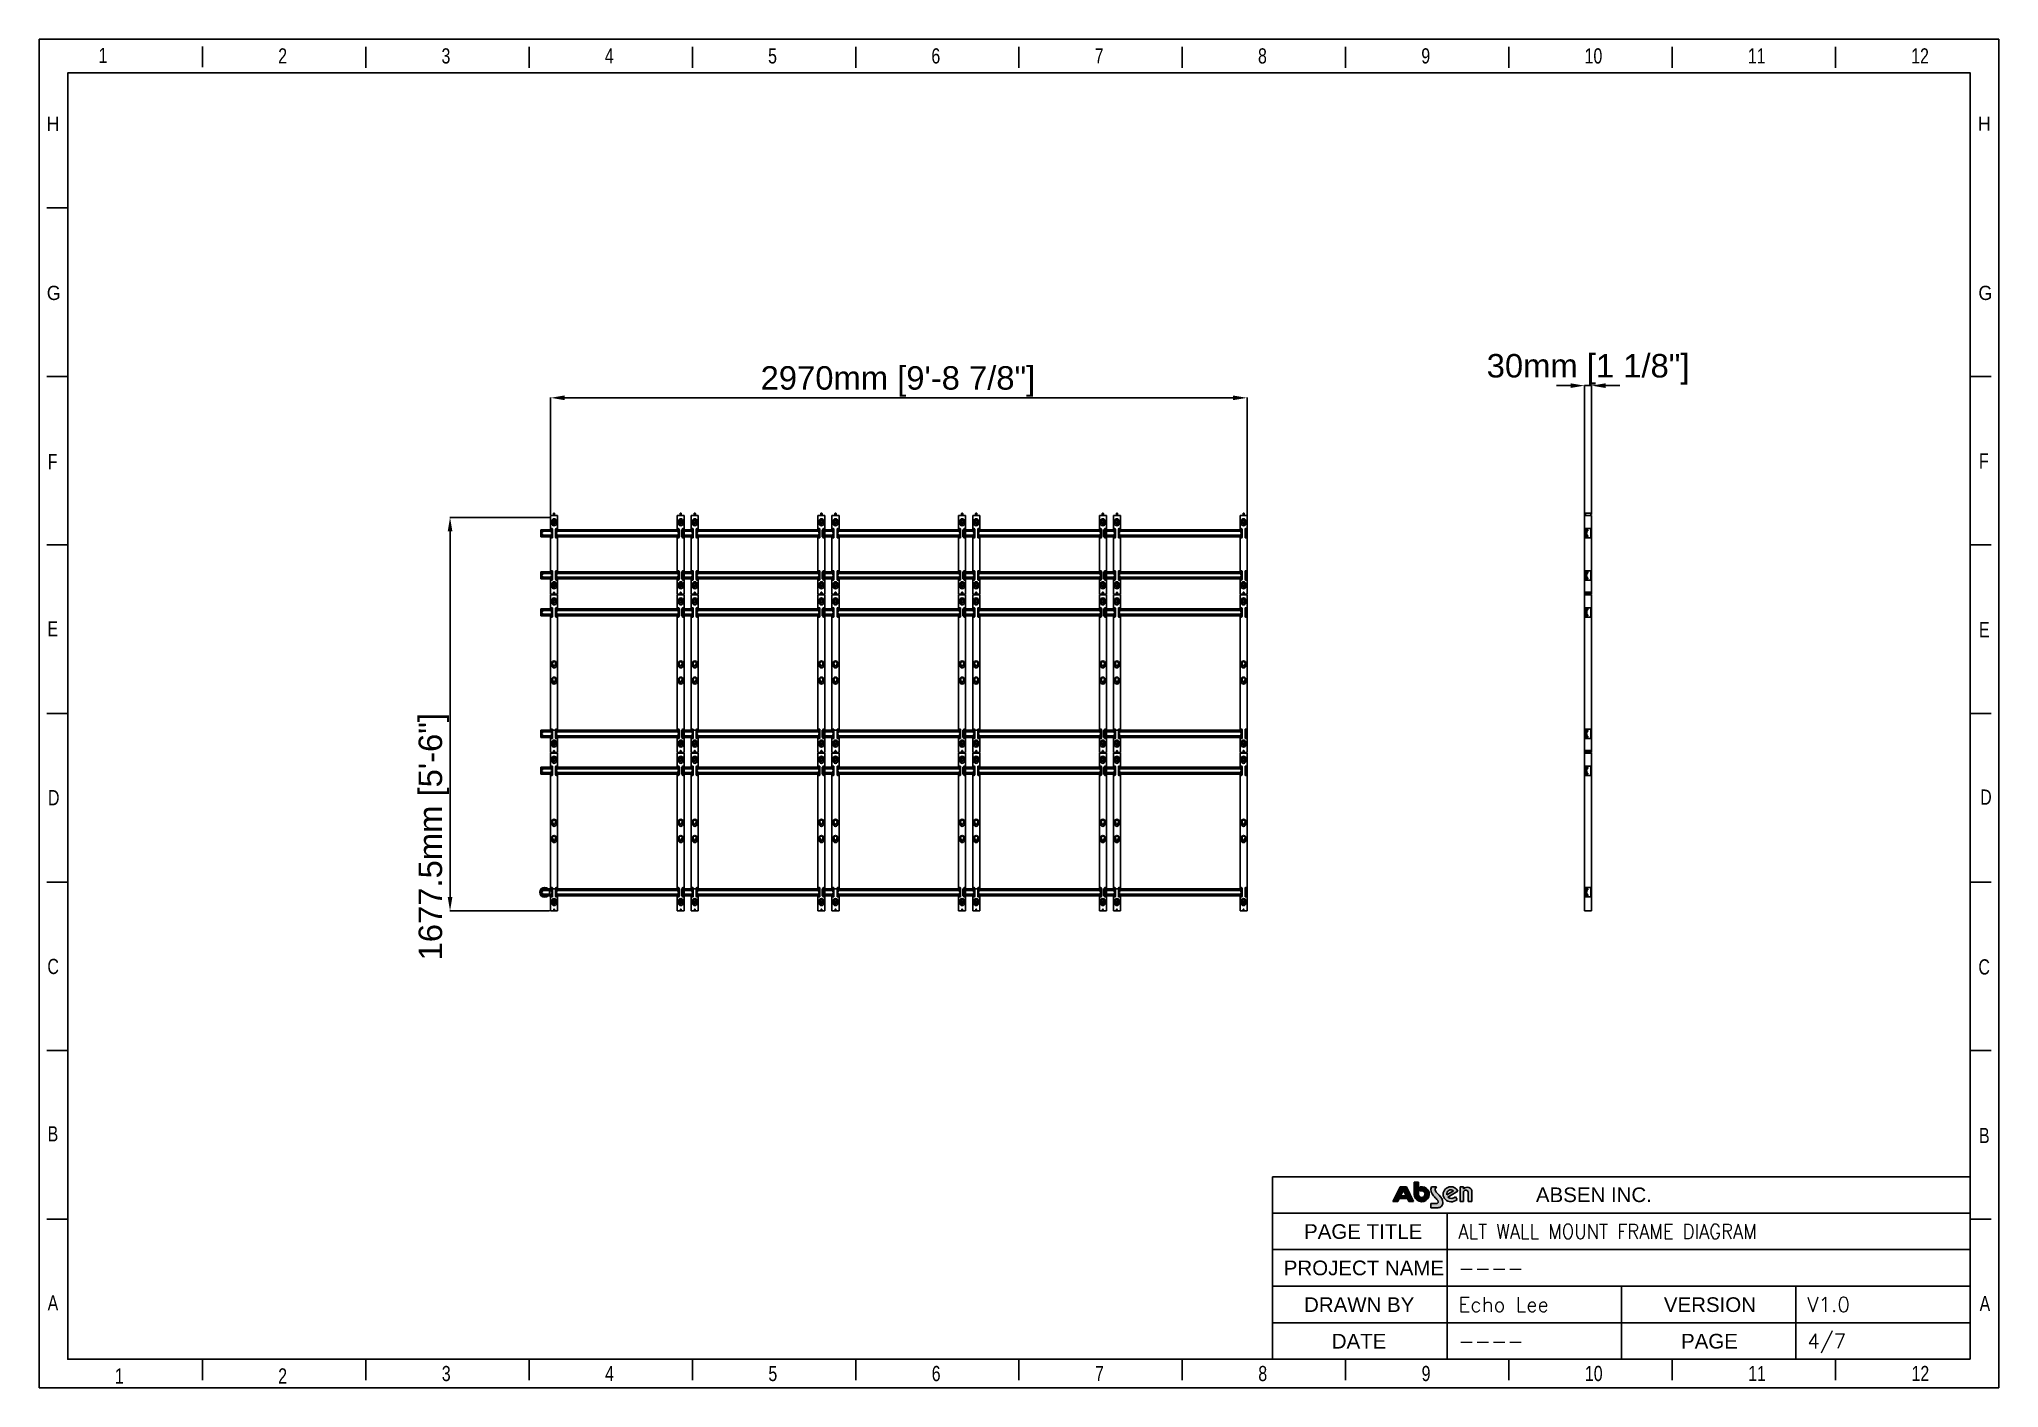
# Model space of a CAD drawing. Header units: millimetres. Extents: x 9226 to 36041, y 16031 to 21779.
# Drawn here: x 19331 to 27686, y 16031 to 21778 of the extents above; entities that cross this region are included whole.
import ezdxf

# ---------------------------------------------------------------- set-up
doc = ezdxf.new("R2010")
doc.units = ezdxf.units.MM
for name, color, linetype in [('02___PRT_ALL_AXES', 7, 'Continuous'), ('DIM', 4, 'Continuous'), ('图框', 7, 'Continuous')]:
    doc.layers.add(name, color=color, linetype=linetype)
doc.styles.add('CKSTANDARD', font='arial.ttf')
doc.styles.add('Roamns', font='romans.shx')
doc.styles.get("Standard").update_dxf_attribs({"font": 'arial.ttf'})
doc.dimstyles.new('ISO-200', dxfattribs={"dimtxt": 100, "dimasz": 60, "dimexe": 1.25, "dimexo": 5, "dimgap": 5, "dimtad": 1, "dimtoh": 1, "dimdec": 1, "dimdsep": 46, "dimtxsty": 'Standard', "dimcen": 2.5, "dimadec": 0, "dimazin": 0, "dimtfac": 1, "dimtdec": 1, "dimtmove": 0, "dimatfit": 3, "dimfxl": 1, "dimarcsym": 0})

msp = doc.modelspace()

# ---------------------------------------------------------------- blocks, each defined once
blk = doc.blocks.new('A$C7F980674')
at = {"layer": 'DIM'}
h = blk.add_hatch(color=0, dxfattribs=at)
h.paths.add_polyline_path([(7.072382140899999e-05, 14.43823848652391), (17.54018542246194, 49.09321739150072), (32.43710042510065, 49.09321739150072), (48.55284257268067, 14.43823848652391), (37.85417935127042, 14.43823848652391), (34.52331861507264, 21.47508279329122), (15.18332810379797, 21.47508279329122), (11.78696234113886, 14.43823848652391)])
h.paths.add_polyline_path([(24.94748300875654, 41.70518833840833), (18.4432997739641, 28.22933563047082), (31.32622136492865, 28.22933563047082)], flags=16)
h = blk.add_hatch(color=0, dxfattribs=at)
edge = h.paths.add_edge_path()
edge.add_arc((102.73004367057, 13.90886456904809), 4.008224344635951, 268.9921655110325, 361.5919063077861)
edge.add_arc((99.15354010349256, 13.8520860173212), 7.585044519850372, 1.270112135883178, 51.07851824680055)
edge.add_arc((307.8846824545763, 226.7410586670685), 290.5958996836599, 223.1994758205292, 225.4213170999201, ccw=False)
edge.add_arc((110.0181443910987, 42.41204420301801), 20.20419257147762, 160.1829900287513, 226.2534819823607, ccw=False)
edge.add_line((91.01044081093276, 49.26161368391513), (102.8060160324094, 49.26161368391513))
edge.add_arc((108.2666153697937, 42.83305403733538), 8.434721350051746, 130.3455086857447, 201.7414345435993)
edge.add_arc((128.4138673179259, 54.80693761470138), 31.79540957994945, 208.3500157259416, 232.6470193688833)
edge.add_arc((94.72388420018251, 12.01322233724932), 22.67708241663319, 1.6072526751569853, 50.5832628822302, ccw=False)
edge.add_arc((105.8459691270836, 11.59352122360906), 11.59424323095258, -89.35383752252329, 5.224491977119385, ccw=False)
edge.add_line((105.9767223201925, 1.52956708916e-05), (89.85622180037899, 1.52956708916e-05))
edge.add_line((89.85622180037899, 1.52956708916e-05), (89.85622180037899, 9.9012602990897))
edge.add_line((89.85622180037899, 9.9012602990897), (102.6595425193372, 9.9012602990897))
edge = h.paths.add_edge_path()
edge.add_arc((171.7675726878224, 35.99111448746953), 5.592045124112526, 4.242312034283134, 157.3807249757778)
edge.add_line((166.6056627364887, 38.14184792619381), (166.6056627364887, 14.68336624098083))
edge.add_line((166.6056627364887, 14.68336624098083), (158.2999845909944, 14.68336624098083))
edge.add_line((158.2999845909944, 14.68336624098083), (158.2999845909944, 48.98261023246597))
edge.add_line((158.2999845909944, 48.98261023246597), (166.6056627364887, 48.98261023246597))
edge.add_line((166.6056627364887, 48.98261023246597), (166.6056627364887, 44.54051251930104))
edge.add_arc((175.059291137004, 37.22529775423028), 11.17927547709232, 0.8903209452371925, 139.1292395527885, ccw=False)
edge.add_line((186.2372169588634, 37.39900588159253), (186.2372169588634, 14.59949883442459))
edge.add_line((186.2372169588634, 14.59949883442459), (177.3442962794797, 14.59949883442459))
edge.add_line((177.3442962794797, 14.59949883442459), (177.3442962794797, 36.40478422593151))
edge = h.paths.add_edge_path(flags=16)
edge.add_arc((136.4442843357392, 32.77929143981055), 9.435952450654392, 49.48403791523462, 192.8465811329278)
edge.add_line((127.2445240183151, 30.68129030702039), (142.5744439341942, 39.9527384458579))
edge = h.paths.add_edge_path()
edge.add_arc((138.324037688988, 35.05001054707828), 12.98520101557842, 229.4306864689146, 313.987557062781)
edge.add_line((147.3422875163669, 25.70727992560023), (151.5778032950766, 19.0634939338488))
edge.add_arc((136.8676456241519, 38.39878950785715), 24.29490468469704, 268.4242694583239, 307.2636236800371, ccw=False)
edge.add_arc((136.1995790051587, 31.76485599069565), 17.65178410925637, 90, 269.99999999833244, ccw=False)
edge.add_arc((136.9909520029032, 31.53144809733931), 17.90269153484251, 25.559083157673115, 92.53353593303888, ccw=False)
edge.add_line((153.1417016008636, 39.25541415211593), (129.8788853118894, 25.18619552736891))
at = {"layer": '图框'}
h = blk.add_hatch(color=30, dxfattribs=at)
edge = h.paths.add_edge_path(flags=0)
edge.add_line((64.32187787050498, 49.15013919285958), (64.32187787050498, 38.7695952337333))
edge.add_arc((68.06519958705758, 31.86908890660379), 7.850442347056839, -179.99999999998067, 118.47852907585141, ccw=False)
edge.add_line((60.21475723999902, 31.86908890659288), (60.21475723999902, 60.55619218834499))
edge.add_line((60.21475723999902, 60.55619218834545), (50.38336833377252, 60.55619218834545))
edge.add_line((50.38336833377252, 60.55619218834545), (50.38336833377252, 31.86908890659334))
edge.add_arc((68.06519958705758, 31.86908890660379), 17.6818312532899, 180.0000000000095, 462.2222539588729)
at = {"layer": '图框', "color": 7, "linetype": 'Continuous'}
for p, q in [((7.072382140899999e-05, 14.43823848652391), (17.54018542246194, 49.09321739150072)), ((17.54018542246194, 49.09321739150072), (32.43710042510065, 49.09321739150072)), ((32.43710042510065, 49.09321739150072), (48.55284257268067, 14.43823848652391)), ((91.01044081093276, 49.26161368391513), (102.8060160324094, 49.26161368391513)), ((158.2999845909944, 48.98261023246597), (166.6056627364887, 48.98261023246597)), ((158.2999845909944, 14.68336624098083), (158.2999845909944, 48.98261023246597)), ((166.6056627364887, 48.98261023246597), (166.6056627364887, 44.54051251930104)), ((11.78696234113886, 14.43823848652391), (7.072382140899999e-05, 14.43823848652391)), ((15.18332810379797, 21.47508279329122), (11.78696234113886, 14.43823848652391)), ((34.52331861507264, 21.47508279329122), (15.18332810379797, 21.47508279329122)), ((24.94748300875654, 41.70518833840833), (18.4432997739641, 28.22933563047082)), ((18.4432997739641, 28.22933563047082), (31.32622136492865, 28.22933563047082)), ((31.32622136492865, 28.22933563047082), (24.94748300875654, 41.70518833840833)), ((37.85417935127042, 14.43823848652391), (34.52331861507264, 21.47508279329122)), ((48.55284257268067, 14.43823848652391), (37.85417935127042, 14.43823848652391)), ((89.85622180037899, 9.9012602990897), (102.6595425193372, 9.9012602990897)), ((89.85622180037899, 1.52956708916e-05), (89.85622180037899, 9.9012602990897)), ((105.9767223201925, 1.52956708916e-05), (89.85622180037899, 1.52956708916e-05)), ((127.2445240183151, 30.68129030702039), (142.5744439341942, 39.9527384458579)), ((153.1417016008636, 39.25541415211593), (129.8788853118894, 25.18619552736891)), ((147.3422875163669, 25.70727992560023), (151.5778032950766, 19.0634939338488)), ((166.6056627364887, 14.68336624098083), (158.2999845909944, 14.68336624098083)), ((166.6056627364887, 38.14184792619381), (166.6056627364887, 14.68336624098083)), ((177.3442962794797, 14.59949883442459), (177.3442962794797, 36.40478422593151)), ((186.2372169588634, 14.59949883442459), (177.3442962794797, 14.59949883442459)), ((186.2372169588634, 37.39900588159253), (186.2372169588634, 14.59949883442459))]:
    blk.add_line(p, q, dxfattribs=at)
at = {"layer": '图框', "color": 30}
for p, q in [((60.21475723999902, 60.55619218834545), (50.38336833377252, 60.55619218834545)), ((50.38336833377252, 60.55619218834545), (50.38336833377252, 31.86908890659288)), ((60.21475723999902, 31.86908890659288), (60.21475723999902, 60.55619218834545)), ((64.32187787050498, 49.15013919285047), (64.32187787050498, 38.76959523373262))]:
    blk.add_line(p, q, dxfattribs=at)
at = {"layer": '图框', "color": 30, "linetype": 'Continuous'}
for p, q in [((50.38336833377252, 60.55619218834545), (60.21475723999902, 60.55619218834545)), ((50.38336833377252, 31.86908890659288), (50.38336833377252, 60.55619218834545)), ((60.21475723999902, 60.55619218834545), (60.21475723999902, 31.86908890659288)), ((64.32187787050498, 38.76959523373262), (64.32187787050498, 49.15013919285047))]:
    blk.add_line(p, q, dxfattribs=at)
at = {"layer": '图框', "color": 30}
for radius, end in [(17.68183125329058, 102.2222539587313), (7.850442347058727, 118.4785290759734)]:
    blk.add_arc((68.06519958705758, 31.86908890660379), radius, 180, end, dxfattribs=at)
at = {"layer": '图框', "color": 30, "linetype": 'Continuous'}
for radius, end in [(17.68183125329058, 102.2222539587313), (7.850442347058727, 118.4785290759734)]:
    blk.add_arc((68.06519958705758, 31.86908890660379), radius, 180, end, dxfattribs=at)
at = {"layer": '图框', "color": 7, "linetype": 'Continuous'}
for centre, radius, start, end in [((110.0181443910987, 42.41204420301801), 20.20419257147762, 160.1829900287512, 226.2534819823607), ((108.2666153697937, 42.83305403733538), 8.434721350051746, 130.3455086857447, 201.7414345435993), ((136.1995790051587, 31.76485599069565), 17.65178410925637, 90, 269.9999999983326), ((136.9909520029032, 31.53144809733931), 17.90269153484251, 25.55908315767311, 92.53353593303889), ((175.059291137004, 37.22529775423028), 11.17927547709232, 0.890320945237155, 139.1292395527885), ((307.8846824545763, 226.7410586670685), 290.5958996836599, 223.1994758205292, 225.4213170999201), ((128.4138673179259, 54.80693761470138), 31.79540957994945, 208.3500157259416, 232.6470193688833), ((102.73004367057, 13.90886456904809), 4.008224344635951, 268.9921655110325, 1.591906307786035), ((99.15354010349256, 13.8520860173212), 7.585044519850372, 1.270112135883178, 51.07851824680055), ((105.8459691270836, 11.59352122360906), 11.59424323095258, 270.6461624774767, 5.224491977119398), ((94.72388420018251, 12.01322233724932), 22.67708241663319, 1.607252675157019, 50.58326288223009), ((136.4442843357392, 32.77929143981055), 9.435952450654392, 49.48403791523462, 192.8465811329278), ((138.324037688988, 35.05001054707828), 12.98520101557842, 229.4306864689146, 313.987557062781), ((136.8676456241519, 38.39878950785715), 24.29490468469704, 268.4242694583239, 307.2636236800372), ((171.7675726878224, 35.99111448746953), 5.592045124112526, 4.242312034283134, 157.3807249757777)]:
    blk.add_arc(centre, radius, start, end, dxfattribs=at)
blk = doc.blocks.new('standard template')
for p, q in [((3074.190701470609, 30738.92613676272), (3074.190701470609, 30336.17438674748)), ((6245.860732835789, 30728.1549699337), (6245.860732835789, 30325.40321991846)), ((9417.530764200956, 30728.1549699337), (9417.530764200956, 30325.40321991846)), ((12589.20079556617, 30728.1549699337), (12589.20079556617, 30325.40321991846)), ((15760.87082693094, 30728.1549699337), (15760.87082693094, 30325.40321991846)), ((18932.5408582965, 30728.1549699337), (18932.5408582965, 30325.40321991846)), ((22104.21088966171, 30728.1549699337), (22104.21088966171, 30325.40321991846)), ((25275.88092102688, 30728.1549699337), (25275.88092102688, 30325.40321991846)), ((28447.55095239169, 30728.1549699337), (28447.55095239169, 30325.40321991846)), ((31619.22098375725, 30728.1549699337), (31619.22098375725, 30325.40321991846)), ((34790.89101512246, 30728.1549699337), (34790.89101512246, 30325.40321991846)), ((456.3043263761064, 27606.82890732049), (53.55257636127499, 27606.82890732049)), ((456.3043263761064, 24334.47093845161), (53.55257636127499, 24334.47093845161)), ((37811.52914023175, 24334.47093845161), (37408.77739021767, 24334.47093845161)), ((456.3043263761064, 21062.11296958276), (53.55257636127499, 21062.11296958276)), ((37811.52914023175, 21062.11296958276), (37408.77739021767, 21062.11296958276)), ((456.3043263761064, 17789.75500071395), (53.55257636127499, 17789.75500071395)), ((37811.52914023175, 17789.75500071395), (37408.77739021767, 17789.75500071395)), ((456.3043263761064, 14517.39703184522), (53.55257636127499, 14517.39703184522)), ((37811.52914023175, 14517.39703184522), (37408.77739021767, 14517.39703184522)), ((456.3043263761064, 11245.03906297615), (53.55257636127499, 11245.03906297615)), ((37811.52914023175, 11245.03906297615), (37408.77739021767, 11245.03906297615)), ((456.300425046742, 10901.22604542631), (456.300425046742, 8211.201242349774)), ((456.3004752233974, 8211.201212888738), (456.3004752233974, 10446.47198841445)), ((456.3043263761064, 6313.421278906272), (456.3043263761064, 10291.40399309728)), ((23856.97153506272, 8795.713564875037), (37408.778564428, 8795.713564875037)), ((23856.97153506272, 8093.130701303396), (37408.778564428, 8093.130701303396)), ((27245.81191601179, 8093.130701303396), (27245.81191601179, 5254.107439613468)), ((456.3043263761064, 7972.681094107501), (53.55257636127499, 7972.681094107501)), ((456.3004250463636, 7944.132492350995), (456.3004250463636, 5254.107689274441)), ((37811.52914023175, 7972.681094107501), (37408.77739021767, 7972.681094107501)), ((23856.97153506272, 7383.374122341703), (37408.778564428, 7383.374122341703)), ((23856.97153506272, 6673.618568779083), (37408.778564428, 6673.618568779083)), ((30632.87504974536, 6673.618568779083), (30632.87504974536, 5254.107522819249)), ((34020.82680708668, 6673.618568779084), (34020.82689442195, 5254.107606046864)), ((23856.97153506272, 5963.863516895812), (37408.778564428, 5963.863516895812)), ((456.3043263761064, 5254.106781508859), (37408.77739021767, 5254.107689274438)), ((3074.190701470609, 5254.106781508859), (3074.190701470609, 4851.355031493431)), ((6245.860732835789, 4851.355031494943), (6245.860732835789, 5254.106781508859)), ((9417.530764200956, 4851.355031494943), (9417.530764200956, 5254.106781508859)), ((12589.20079556617, 4851.355031494943), (12589.20079556617, 5254.106781508859)), ((15760.87082693094, 4851.355031494943), (15760.87082693094, 5254.106781508859)), ((18932.5408582965, 4851.355031494943), (18932.5408582965, 5254.106781508859)), ((22104.21088966208, 4851.355031494943), (22104.21088966208, 5254.106781508859)), ((25275.88092102688, 4851.355031494943), (25275.88092102688, 5254.106781508859)), ((28447.55095239169, 4851.355031494943), (28447.55095239169, 5254.106781508859)), ((31619.22098375725, 4851.355031494943), (31619.22098375725, 5254.106781508859)), ((34790.89101512246, 4851.355031494943), (34790.89101512246, 5254.106781508859))]:
    blk.add_line(p, q)
at = {"color": 7}
for p, q in [((23856.97153506272, 8795.713564875037), (23856.97153506272, 5963.862502516924)), ((28855.9334232351, 8795.71354967167), (31733.56329402495, 8795.71354967167)), ((23856.97036085204, 5963.862847771017), (23856.97036085204, 5254.106781508859))]:
    blk.add_line(p, q, dxfattribs=at)
blk.add_lwpolyline([(37962.56104648763, 4700.323125238685), (-97.47932989458059, 4700.323125238685), (-97.47932989458059, 30879.18687618916), (37962.56104648763, 30879.18687618916)], close=True)
for points in [[(456.3043263761064, 6673.618914033166), (456.3043263761064, 5963.862847771017), (456.3043263761064, 5254.106781508859), (456.3043263761064, 30225.88892618673), (37408.77739021536, 30225.88892618673), (37408.77739021536, 5254.106781508857)], [(456.3043263761064, 9630.712467108502), (456.3043263761064, 8920.956400846337), (456.3043263761064, 8211.200334584175)]]:
    blk.add_lwpolyline(points, dxfattribs=at)
at = {"color": 0, "xscale": 8.255519999999997, "yscale": 8.255519999999997, "zscale": 8.255519999999997}
blk.add_blockref('A$C7F980674', (26192.34157000923, 8194.850301169268), dxfattribs=at)
at = {"style": 'CKSTANDARD'}
for s, height, width, p in [('1', 294.7531236609044, 0.75, (1055.476703909662, 30416.07482049645)), ('2', 294.7531236609044, 0.75, (4544.658221059041, 30407.94328304912)), ('3', 294.7531236609044, 0.75, (7716.32825242424, 30407.94328304912)), ('4', 294.7531236609044, 0.75, (10887.99828378939, 30407.94328304912)), ('5', 294.7531236609044, 0.75, (14059.66831515458, 30407.94328304912)), ('6', 294.7531236609044, 0.75, (17231.3383465194, 30407.94328304912)), ('7', 294.7531236609044, 0.75, (20403.00837788457, 30407.94328304912)), ('8', 294.7531236609044, 0.75, (23574.67840924976, 30407.94328304912)), ('9', 294.7531236609044, 0.75, (26746.34844061533, 30407.94328304912)), ('10', 294.7531236609044, 0.75, (29918.01847198012, 30407.94328304912)), ('11', 294.7531236609044, 0.75, (33089.68850334453, 30407.94328304912)), ('12', 294.7531236609044, 0.75, (36261.35853471048, 30407.94328304912)), ('H', 276.0202481760377, 0.9, (46.73104431611136, 29097.04454678122)), ('H', 276.0202481760377, 0.9, (37555.12210834264, 29101.5209753774)), ('G', 276.0202481760377, 0.9, (49.82316045530025, 25816.47206648935)), ('G', 276.0202481760377, 0.9, (37566.68859191013, 25816.63964223534)), ('F', 294.7531236609044, 0.75, (37578.25507547724, 22543.32479266037)), ('F', 294.7531236609044, 0.75, (68.70134319661882, 22531.66826937476)), ('E', 294.7531236609044, 0.75, (61.89326292580517, 19285.38030486752)), ('E', 294.7531236609044, 0.75, (37578.25507547724, 19270.00994308536)), ('D', 294.7531236609044, 0.75, (73.63787948818934, 16008.63228400944)), ('D', 294.7531236609044, 0.75, (37601.3880426126, 16019.82806064472)), ('C', 294.7531236609044, 0.75, (61.89326292580517, 12731.88426315152)), ('C', 294.7531236609044, 0.75, (37566.68859191013, 12723.38024393472)), ('B', 294.7531236609044, 0.75, (66.85692304384429, 9482.531306331097)), ('B', 294.7531236609044, 0.75, (37578.25507547724, 9450.065394360612)), ('A', 294.7531236609044, 0.75, (66.85692304384429, 6202.338559598616)), ('A', 294.7531236609044, 0.75, (37589.82155904549, 6188.317028351992)), ('1', 294.7531236609044, 0.75, (1372.988189693475, 4782.863188368605)), ('2', 294.7531236609044, 0.75, (4544.658221059041, 4782.863188368605)), ('3', 294.7531236609044, 0.75, (7722.420527026043, 4830.398885600231)), ('4', 294.7531236609044, 0.75, (10894.09055839121, 4830.398885600231)), ('5', 294.7531236609044, 0.75, (14065.76058975639, 4830.398885600231)), ('6', 294.7531236609044, 0.75, (17237.43062112159, 4830.398885600231)), ('7', 294.7531236609044, 0.75, (20409.10065248676, 4830.398885600231)), ('8', 294.7531236609044, 0.75, (23580.77068385195, 4830.398885600231)), ('9', 294.7531236609044, 0.75, (26752.44071521712, 4830.398885600231)), ('10', 294.7531236609044, 0.75, (29924.11074658232, 4830.398885600231)), ('11', 294.7531236609044, 0.75, (33095.7807779475, 4830.398885600231)), ('12', 294.7531236609044, 0.75, (36267.45080931267, 4830.398885600231))]:
    blk.add_text(s, height=height, dxfattribs=dict(at, width=width)).set_placement(p)
at = {"char_height": 284.520887302088, "attachment_point": 1, "style": 'Roamns'}
for s, insert, width in [('{\\fArial|b0|i0|c0|p34;ABSEN INC.}', (28971.93233673383, 8589.519935694101), 3912.014128152973), ('{\\fArial|b0|i0|c0|p34;PAGE TITLE}', (24469.27002041139, 7876.177268086687), 3912.014128152973), ('{\\fArial|b0|i0|c0|p34;PROJECT NAME}', (24075.34686825149, 7170.007803169789), 3305.733494093198), ('{\\fArial|b0|i0|c0|p34;DRAWN BY}', (24469.27002041139, 6456.665135562374), 3912.014128152973), ('{\\fArial|b0|i0|c0|p34;VERSION}', (31457.34323196745, 6456.665135562374), 3912.014128152973), ('{\\fArial|b0|i0|c0|p34;DATE}', (25007.6770378442, 5746.910083679103), 3912.014128152973), ('{\\fArial|b0|i0|c0|p34;PAGE}', (31790.67484066828, 5746.909612582457), 3912.014128152973)]:
    blk.add_mtext(s, dxfattribs=dict(at, insert=insert, width=width))
at = {"style": 'Roamns'}
for tag, p in [('PAGE_NAME', (27465.9633492592, 7593.658508723252)), ('PROJECT_NAME', (27465.9633492592, 6883.902955160633)), ('DRAWN_NAME', (27465.9633492592, 6174.147903277361)), ('VERSION', (34240.97828400169, 6174.147903277361)), ('SELECT_DATA', (27465.9633492592, 5464.391825995019)), ('PAGE_NUMBER', (34240.97828400169, 5464.391992428408))]:
    blk.add_attdef(tag, p, '', height=284.520887302088, dxfattribs=at)
blk = doc.blocks.new('*D299')
at = {"color": 0, "lineweight": -2, "transparency": 16777216}
for p, q in [((21505.88496046302, 19740.01207756952), (21081.3625325226, 19740.01207756952)), ((21082.6125325226, 19680.01207756952), (21082.6125325226, 18122.51207757277)), ((21505.88496046301, 18062.51207757277), (21081.3625325226, 18062.51207757277))]:
    blk.add_line(p, q, dxfattribs=at)
at = {"color": 0, "transparency": 16777216}
for points in [[(21072.6125325226, 19680.01207756952), (21092.6125325226, 19680.01207756952), (21082.6125325226, 19740.01207756952)], [(21072.6125325226, 18122.51207757277), (21092.6125325226, 18122.51207757277), (21082.6125325226, 18062.51207757277)]]:
    blk.add_solid(points, dxfattribs=at)
at = {"layer": 'Defpoints', "color": 0, "transparency": 16777216}
for p in [(21510.88496046302, 19740.01207756952), (21082.6125325226, 18062.51207757277), (21510.88496046301, 18062.51207757277)]:
    blk.add_point(p, dxfattribs=at)
at = {"color": 0, "lineweight": -3, "transparency": 16777216, "insert": (21013.52658436435, 18379.04827981862), "char_height": 100, "attachment_point": 5, "rotation": 90}
blk.add_mtext('1677.5mm [5\'-6"]', dxfattribs=at)
blk = doc.blocks.new('*D275')
at = {"color": 0, "lineweight": -2, "transparency": 16777216}
for p, q in [((21510.88496046301, 19750.26717915352), (21510.88496046301, 20250.59116890254)), ((21570.88496046301, 20249.34116890254), (24420.88496046366, 20249.34116890254)), ((24480.88496046366, 19704.778266726), (24480.88496046366, 20250.59116890254))]:
    blk.add_line(p, q, dxfattribs=at)
at = {"color": 0, "transparency": 16777216}
for points in [[(21570.88496046301, 20259.34116890254), (21570.88496046301, 20239.34116890254), (21510.88496046301, 20249.34116890254)], [(24420.88496046366, 20259.34116890254), (24420.88496046366, 20239.34116890254), (24480.88496046366, 20249.34116890254)]]:
    blk.add_solid(points, dxfattribs=at)
at = {"layer": 'Defpoints', "color": 0, "transparency": 16777216}
for p in [(24480.88496046366, 20249.34116890254), (21510.88496046301, 19745.26717915352), (24480.88496046366, 19699.778266726)]:
    blk.add_point(p, dxfattribs=at)
at = {"color": 0, "lineweight": -3, "transparency": 16777216, "insert": (22992.18711888378, 20319.0751388889), "char_height": 100, "attachment_point": 5}
blk.add_mtext('2970mm [9\'-8 7/8"]', dxfattribs=at)
blk = doc.blocks.new('G$CBB86864E')
at = {"color": 114, "linetype": 'Continuous', "true_color": 0x139b48}
for p, q in [((41.99999999993815, 612.4999999988395), (41.99999999993815, 672.4999999985994)), ((71.99999999982174, 672.4999999985994), (41.99999999993815, 672.4999999985994)), ((54.49999999862121, 672.4999999985994), (54.49999999862121, 680.9999999988195)), ((59.49999999859938, 680.9999999988195), (59.49999999859938, 672.4999999985994)), ((71.99999999982174, 612.4999999988395), (71.99999999982174, 672.4999999985994)), ((581.9999999981774, 612.4999999988395), (581.9999999981774, 672.4999999985994)), ((612.0000000006003, 672.4999999985994), (581.9999999981774, 672.4999999985994)), ((594.4999999993997, 672.4999999985994), (594.4999999993997, 680.9999999988195)), ((599.4999999993779, 680.9999999988195), (599.4999999993779, 672.4999999985994)), ((612.0000000006003, 0), (612.0000000006003, 672.4999999985994)), ((0, 611.999999998081), (0.4999999982210284, 612.4999999988395)), ((0, 582.9999999997199), (0, 611.999999998081)), ((4.530306153999845, 611.4999999998599), (0, 611.4999999998599)), ((4.530306153999845, 608.4999999978409), (0, 608.4999999978409)), ((0, 607.9999999996198), (0.4999999982210284, 607.4999999988595)), ((50.50000000016007, 605.4999999983611), (0, 605.4999999983611)), ((50.50000000016007, 589.4999999994398), (0, 589.4999999994398)), ((0, 586.9999999981792), (0.4999999982210284, 587.4999999989395)), ((4.530306153999845, 586.49999999996), (0, 586.49999999996)), ((0.4999999982210284, 582.4999999989595), (0.4999999982210284, 612.4999999988395)), ((50.50000000016007, 612.4999999988395), (0.4999999982210284, 612.4999999988395)), ((50.50000000016007, 607.4999999988595), (0.4999999982210284, 607.4999999988595)), ((50.50000000016007, 587.4999999989395), (0.4999999982210284, 587.4999999989395)), ((41.99999999993815, 617.4999999988195), (47.99999999889769, 617.4999999988195)), ((41.99999999993815, 616.4999999998399), (44.0000000004402, 616.4999999998399)), ((44.0000000004402, 612.4999999988395), (44.0000000004402, 617.4999999988195)), ((47.35499999858075, 602.61717276936), (46.70999999826017, 601.4999999999)), ((46.70999999826017, 601.4999999999), (47.35499999858075, 600.3828272279006)), ((47.35499999858075, 594.6171727699002), (46.70999999826017, 593.4999999978991)), ((46.70999999826017, 593.4999999978991), (47.35499999858075, 592.382827228439)), ((46.99999999991996, 649.2499970196604), (46.99999999991996, 639.2499970197005)), ((48.64499999922191, 602.61717276936), (47.35499999858075, 602.61717276936)), ((47.35499999858075, 600.3828272279006), (48.64499999922191, 600.3828272279006)), ((48.64499999922191, 594.6171727699002), (47.35499999858075, 594.6171727699002)), ((47.35499999858075, 592.382827228439), (48.64499999922191, 592.382827228439)), ((49.28999999953885, 601.4999999999), (48.64499999922191, 602.61717276936)), ((48.64499999922191, 600.3828272279006), (49.28999999953885, 601.4999999999)), ((49.28999999953885, 593.4999999978991), (48.64499999922191, 594.6171727699002)), ((48.64499999922191, 592.382827228439), (49.28999999953885, 593.4999999978991)), ((50.50000000016007, 611.4999999998599), (49.46969384386102, 611.4999999998599)), ((50.50000000016007, 608.4999999978409), (49.46969384386102, 608.4999999978409)), ((50.50000000016007, 586.49999999996), (49.46969384386102, 586.49999999996)), ((50.50000000016007, 579.999999997699), (50.50000000016007, 614.9999999975607)), ((52.9999999988795, 641.3127430872391), (52.9999999988795, 639.2499970197005)), ((60.99999999833744, 639.2499970197005), (60.99999999833744, 641.3127430872391)), ((63.49999999959982, 579.999999997699), (63.49999999959982, 614.9999999975607)), ((63.49999999959982, 612.4999999988395), (590.4999999983993, 612.4999999988395)), ((63.49999999959982, 611.4999999998599), (64.53030615335956, 611.4999999998599)), ((63.49999999959982, 608.4999999978409), (64.53030615335956, 608.4999999978409)), ((63.49999999959982, 607.4999999988595), (590.4999999983993, 607.4999999988595)), ((63.49999999959982, 605.4999999983611), (590.4999999983993, 605.4999999983611)), ((63.49999999959982, 589.4999999994398), (590.4999999983993, 589.4999999994398)), ((63.49999999959982, 587.4999999989395), (590.4999999983993, 587.4999999989395)), ((63.49999999959982, 586.49999999996), (64.53030615335956, 586.49999999996)), ((65.35500000053798, 602.61717276936), (64.71000000022104, 601.4999999999)), ((64.71000000022104, 601.4999999999), (65.35500000053798, 600.3828272279006)), ((65.35500000053798, 594.6171727699002), (64.71000000022104, 593.4999999978991)), ((64.71000000022104, 593.4999999978991), (65.35500000053798, 592.382827228439)), ((66.64499999863983, 602.61717276936), (65.35500000053798, 602.61717276936)), ((65.35500000053798, 600.3828272279006), (66.64499999863983, 600.3828272279006)), ((66.64499999863983, 594.6171727699002), (65.35500000053798, 594.6171727699002)), ((65.35500000053798, 592.382827228439), (66.64499999863983, 592.382827228439)), ((71.99999999982174, 617.4999999988195), (65.99999999831925, 617.4999999988195)), ((67.28999999895677, 601.4999999999), (66.64499999863983, 602.61717276936)), ((66.64499999863983, 600.3828272279006), (67.28999999895677, 601.4999999999)), ((67.28999999895677, 593.4999999978991), (66.64499999863983, 594.6171727699002)), ((66.64499999863983, 592.382827228439), (67.28999999895677, 593.4999999978991)), ((66.99999999983993, 639.2499970197005), (66.99999999983993, 649.2499970196604)), ((69.9999999993197, 612.4999999988395), (69.9999999993197, 617.4999999988195)), ((69.9999999993197, 616.4999999998399), (71.99999999982174, 616.4999999998399)), ((581.9999999981774, 617.4999999988195), (587.9999999996799, 617.4999999988195)), ((581.9999999981774, 616.4999999998399), (583.9999999986794, 616.4999999998399)), ((583.9999999986794, 612.4999999988395), (583.9999999986794, 617.4999999988195)), ((587.3549999993593, 602.61717276936), (586.7099999990423, 601.4999999999)), ((586.7099999990423, 601.4999999999), (587.3549999993593, 600.3828272279006)), ((587.3549999993593, 594.6171727699002), (586.7099999990423, 593.4999999978991)), ((586.7099999990423, 593.4999999978991), (587.3549999993593, 592.382827228439)), ((586.9999999981592, 649.2499970196604), (586.9999999981592, 639.2499970197005)), ((588.6450000000004, 602.61717276936), (587.3549999993593, 602.61717276936)), ((587.3549999993593, 600.3828272279006), (588.6450000000004, 600.3828272279006)), ((588.6450000000004, 594.6171727699002), (587.3549999993593, 594.6171727699002)), ((587.3549999993593, 592.382827228439), (588.6450000000004, 592.382827228439)), ((589.2900000003174, 601.4999999999), (588.6450000000004, 602.61717276936)), ((588.6450000000004, 600.3828272279006), (589.2900000003174, 601.4999999999)), ((589.2900000003174, 593.4999999978991), (588.6450000000004, 594.6171727699002)), ((588.6450000000004, 592.382827228439), (589.2900000003174, 593.4999999978991)), ((589.4696938446396, 611.4999999998599), (590.4999999983993, 611.4999999998599)), ((589.4696938446396, 608.4999999978409), (590.4999999983993, 608.4999999978409)), ((589.4696938446396, 586.49999999996), (590.4999999983993, 586.49999999996)), ((590.4999999983993, 579.999999997699), (590.4999999983993, 614.9999999975607)), ((592.9999999996617, 641.3127430872391), (592.9999999996617, 639.2499970197005)), ((600.9999999991196, 639.2499970197005), (600.9999999991196, 641.3127430872391)), ((603.500000000382, 579.999999997699), (603.500000000382, 614.9999999975607)), ((612.0000000006003, 617.4999999988195), (605.9999999991014, 617.4999999988195)), ((607.0000000006221, 639.2499970197005), (607.0000000006221, 649.2499970196604)), ((610.0000000000982, 577.4999999989795), (610.0000000000982, 617.4999999988195)), ((610.0000000000982, 616.4999999998399), (612.0000000006003, 616.4999999998399)), ((4.530306153999845, 583.4999999979391), (0, 583.4999999979391)), ((0, 582.9999999997199), (0.4999999982210284, 582.4999999989595)), ((50.50000000016007, 582.4999999989595), (0.4999999982210284, 582.4999999989595)), ((41.99999999993815, 94.99999999963984), (41.99999999993815, 582.4999999989595)), ((44.0000000004402, 578.4999999979609), (41.99999999993815, 578.4999999979609)), ((41.99999999993815, 577.4999999989795), (47.99999999889769, 577.4999999989795)), ((44.0000000004402, 577.4999999989795), (44.0000000004402, 582.4999999989595)), ((50.50000000016007, 583.4999999979391), (49.46969384386102, 583.4999999979391)), ((63.49999999959982, 583.4999999979391), (64.53030615335956, 583.4999999979391)), ((63.49999999959982, 582.4999999989595), (590.4999999983993, 582.4999999989595)), ((71.99999999982174, 577.4999999989795), (65.99999999831925, 577.4999999989795)), ((69.9999999993197, 577.4999999989795), (69.9999999993197, 582.4999999989595)), ((71.99999999982174, 578.4999999979609), (69.9999999993197, 578.4999999979609)), ((71.99999999982174, 94.99999999963984), (71.99999999982174, 582.4999999989595)), ((581.9999999981774, 94.99999999963984), (581.9999999981774, 582.4999999989595)), ((583.9999999986794, 578.4999999979609), (581.9999999981774, 578.4999999979609)), ((581.9999999981774, 577.4999999989795), (587.9999999996799, 577.4999999989795)), ((583.9999999986794, 577.4999999989795), (583.9999999986794, 582.4999999989595)), ((589.4696938446396, 583.4999999979391), (590.4999999983993, 583.4999999979391)), ((612.0000000006003, 577.4999999989795), (605.9999999991014, 577.4999999989795)), ((612.0000000006003, 578.4999999979609), (610.0000000000982, 578.4999999979609)), ((46.99999999991996, 370.7499970195586), (46.99999999991996, 380.7499970195186)), ((52.9999999988795, 372.8127430870991), (52.9999999988795, 370.7499970195586)), ((60.99999999833744, 370.7499970195586), (60.99999999833744, 372.8127430870991)), ((66.99999999983993, 380.7499970195186), (66.99999999983993, 370.7499970195586)), ((586.9999999981592, 370.7499970195586), (586.9999999981592, 380.7499970195186)), ((592.9999999996617, 372.8127430870991), (592.9999999996617, 370.7499970195586)), ((600.9999999991196, 370.7499970195586), (600.9999999991196, 372.8127430870991)), ((607.0000000006221, 380.7499970195186), (607.0000000006221, 370.7499970195586)), ((46.99999999991996, 311.7499970197405), (46.99999999991996, 301.7499970197805)), ((52.9999999988795, 303.8127430873192), (52.9999999988795, 301.7499970197805)), ((60.99999999833744, 301.7499970197805), (60.99999999833744, 303.8127430873192)), ((66.99999999983993, 301.7499970197805), (66.99999999983993, 311.7499970197405)), ((586.9999999981592, 311.7499970197405), (586.9999999981592, 301.7499970197805)), ((592.9999999996617, 303.8127430873192), (592.9999999996617, 301.7499970197805)), ((600.9999999991196, 301.7499970197805), (600.9999999991196, 303.8127430873192)), ((607.0000000006221, 301.7499970197805), (607.0000000006221, 311.7499970197405)), ((0, 94.49999999888132), (0.4999999982210284, 94.99999999963984)), ((0, 65.4999999979791), (0, 94.49999999888132)), ((4.530306153999845, 93.99999999812098), (0, 93.99999999812098)), ((4.530306153999845, 90.99999999864121), (0, 90.99999999864121)), ((0, 90.49999999788088), (0.4999999982210284, 89.99999999965985)), ((50.50000000016007, 87.99999999916145), (0, 87.99999999916145)), ((0.4999999982210284, 64.9999999997599), (0.4999999982210284, 94.99999999963984)), ((77.50000000016007, 94.99999999963984), (0.4999999982210284, 94.99999999963984)), ((50.50000000016007, 89.99999999965985), (0.4999999982210284, 89.99999999965985)), ((41.99999999993815, 99.99999999961983), (47.99999999889769, 99.99999999961983)), ((41.99999999993815, 98.99999999809916), (44.0000000004402, 98.99999999809916)), ((44.0000000004402, 99.99999999961983), (44.0000000004402, 94.99999999963984)), ((47.35499999858075, 85.11717277016032), (46.70999999826017, 83.999999998161)), ((46.70999999826017, 83.999999998161), (47.35499999858075, 82.88282722870099)), ((48.64499999922191, 85.11717277016032), (47.35499999858075, 85.11717277016032)), ((49.28999999953885, 83.999999998161), (48.64499999922191, 85.11717277016032)), ((48.64499999922191, 82.88282722870099), (49.28999999953885, 83.999999998161)), ((50.50000000016007, 93.99999999812098), (49.46969384386102, 93.99999999812098)), ((50.50000000016007, 90.99999999864121), (49.46969384386102, 90.99999999864121)), ((50.50000000016007, 97.49999999836109), (50.50000000016007, 62.49999999849933)), ((63.49999999959982, 97.49999999836109), (63.49999999959982, 62.49999999849933)), ((63.49999999959982, 94.99999999963984), (590.4999999983993, 94.99999999963984)), ((63.49999999959982, 93.99999999812098), (64.53030615335956, 93.99999999812098)), ((63.49999999959982, 90.99999999864121), (64.53030615335956, 90.99999999864121)), ((63.49999999959982, 89.99999999965985), (590.4999999983993, 89.99999999965985)), ((63.49999999959982, 87.99999999916145), (590.4999999983993, 87.99999999916145)), ((65.35500000053798, 85.11717277016032), (64.71000000022104, 83.999999998161)), ((64.71000000022104, 83.999999998161), (65.35500000053798, 82.88282722870099)), ((66.64499999863983, 85.11717277016032), (65.35500000053798, 85.11717277016032)), ((71.99999999982174, 99.99999999961983), (65.99999999831925, 99.99999999961983)), ((67.28999999895677, 83.999999998161), (66.64499999863983, 85.11717277016032)), ((66.64499999863983, 82.88282722870099), (67.28999999895677, 83.999999998161)), ((69.9999999993197, 94.99999999963984), (69.9999999993197, 99.99999999961983)), ((69.9999999993197, 98.99999999809916), (71.99999999982174, 98.99999999809916)), ((581.9999999981774, 99.99999999961983), (587.9999999996799, 99.99999999961983)), ((581.9999999981774, 98.99999999809916), (583.9999999986794, 98.99999999809916)), ((583.9999999986794, 99.99999999961983), (583.9999999986794, 94.99999999963984)), ((587.3549999993593, 85.11717277016032), (586.7099999990423, 83.999999998161)), ((586.7099999990423, 83.999999998161), (587.3549999993593, 82.88282722870099)), ((588.6450000000004, 85.11717277016032), (587.3549999993593, 85.11717277016032)), ((589.2900000003174, 83.999999998161), (588.6450000000004, 85.11717277016032)), ((588.6450000000004, 82.88282722870099), (589.2900000003174, 83.999999998161)), ((589.4696938446396, 93.99999999812098), (590.4999999983993, 93.99999999812098)), ((589.4696938446396, 90.99999999864121), (590.4999999983993, 90.99999999864121)), ((590.4999999983993, 97.49999999836109), (590.4999999983993, 62.49999999849933)), ((603.500000000382, 97.49999999836109), (603.500000000382, 62.49999999849933)), ((612.0000000006003, 99.99999999961983), (605.9999999991014, 99.99999999961983)), ((610.0000000000982, 59.9999999997799), (610.0000000000982, 99.99999999961983)), ((610.0000000000982, 98.99999999809916), (612.0000000006003, 98.99999999809916)), ((50.50000000016007, 71.99999999769898), (0, 71.99999999769898)), ((0, 69.49999999897955), (0.4999999982210284, 69.99999999973988)), ((4.530306153999845, 68.99999999821921), (0, 68.99999999821921)), ((4.530306153999845, 65.99999999873944), (0, 65.99999999873944)), ((0, 65.4999999979791), (0.4999999982210284, 64.9999999997599)), ((50.50000000016007, 69.99999999973988), (0.4999999982210284, 69.99999999973988)), ((50.50000000016007, 64.9999999997599), (0.4999999982210284, 64.9999999997599)), ((41.99999999993815, 0), (41.99999999993815, 64.9999999997599)), ((44.0000000004402, 60.99999999876127), (41.99999999993815, 60.99999999876127)), ((41.99999999993815, 59.9999999997799), (47.99999999889769, 59.9999999997799)), ((71.99999999982174, 0), (41.99999999993815, 0)), ((44.0000000004402, 64.9999999997599), (44.0000000004402, 59.9999999997799)), ((47.35499999858075, 77.11717277069874), (46.70999999826017, 75.99999999869942)), ((46.70999999826017, 75.99999999869942), (47.35499999858075, 74.8828272267001)), ((47.35499999858075, 82.88282722870099), (48.64499999922191, 82.88282722870099)), ((48.64499999922191, 77.11717277069874), (47.35499999858075, 77.11717277069874)), ((47.35499999858075, 74.8828272267001), (48.64499999922191, 74.8828272267001)), ((49.28999999953885, 75.99999999869942), (48.64499999922191, 77.11717277069874)), ((48.64499999922191, 74.8828272267001), (49.28999999953885, 75.99999999869942)), ((50.50000000016007, 68.99999999821921), (49.46969384386102, 68.99999999821921)), ((50.50000000016007, 65.99999999873944), (49.46969384386102, 65.99999999873944)), ((63.49999999959982, 71.99999999769898), (590.4999999983993, 71.99999999769898)), ((63.49999999959982, 69.99999999973988), (590.4999999983993, 69.99999999973988)), ((63.49999999959982, 68.99999999821921), (64.53030615335956, 68.99999999821921)), ((63.49999999959982, 65.99999999873944), (64.53030615335956, 65.99999999873944)), ((63.49999999959982, 64.9999999997599), (590.4999999983993, 64.9999999997599)), ((65.35500000053798, 77.11717277069874), (64.71000000022104, 75.99999999869942)), ((64.71000000022104, 75.99999999869942), (65.35500000053798, 74.8828272267001)), ((65.35500000053798, 82.88282722870099), (66.64499999863983, 82.88282722870099)), ((66.64499999863983, 77.11717277069874), (65.35500000053798, 77.11717277069874)), ((65.35500000053798, 74.8828272267001), (66.64499999863983, 74.8828272267001)), ((71.99999999982174, 59.9999999997799), (65.99999999831925, 59.9999999997799)), ((67.28999999895677, 75.99999999869942), (66.64499999863983, 77.11717277069874)), ((66.64499999863983, 74.8828272267001), (67.28999999895677, 75.99999999869942)), ((69.9999999993197, 59.9999999997799), (69.9999999993197, 64.9999999997599)), ((71.99999999982174, 60.99999999876127), (69.9999999993197, 60.99999999876127)), ((71.99999999982174, 64.9999999997599), (71.99999999982174, 0)), ((581.9999999981774, 0), (581.9999999981774, 64.9999999997599)), ((583.9999999986794, 60.99999999876127), (581.9999999981774, 60.99999999876127)), ((581.9999999981774, 59.9999999997799), (587.9999999996799, 59.9999999997799)), ((612.0000000006003, 0), (581.9999999981774, 0)), ((583.9999999986794, 64.9999999997599), (583.9999999986794, 59.9999999997799)), ((587.3549999993593, 77.11717277069874), (586.7099999990423, 75.99999999869942)), ((586.7099999990423, 75.99999999869942), (587.3549999993593, 74.8828272267001)), ((587.3549999993593, 82.88282722870099), (588.6450000000004, 82.88282722870099)), ((588.6450000000004, 77.11717277069874), (587.3549999993593, 77.11717277069874)), ((587.3549999993593, 74.8828272267001), (588.6450000000004, 74.8828272267001)), ((589.2900000003174, 75.99999999869942), (588.6450000000004, 77.11717277069874)), ((588.6450000000004, 74.8828272267001), (589.2900000003174, 75.99999999869942)), ((589.4696938446396, 68.99999999821921), (590.4999999983993, 68.99999999821921)), ((589.4696938446396, 65.99999999873944), (590.4999999983993, 65.99999999873944)), ((612.0000000006003, 59.9999999997799), (605.9999999991014, 59.9999999997799)), ((612.0000000006003, 60.99999999876127), (610.0000000000982, 60.99999999876127))]:
    blk.add_line(p, q, dxfattribs=at)
for centre, radius in [((56.99999999987995, 680.9999999988195), 2.0000000005), ((56.99999999987995, 680.9999999988195), 1.49999999974), ((596.9999999981192, 680.9999999988195), 2.0000000005), ((596.9999999981192, 680.9999999988195), 1.49999999974), ((5.999999998959538, 601.4999999999), 1.64999999946), ((5.999999998959538, 593.4999999978991), 1.64999999946), ((5.999999998959538, 601.4999999999), 1.15000000124), ((5.999999998959538, 593.4999999978991), 1.15000000124), ((47.99999999889769, 609.9999999975789), 2.0000000005), ((47.99999999889769, 584.9999999976808), 2.0000000005), ((47.99999999889769, 609.9999999975789), 1.49999999974), ((47.99999999889769, 584.9999999976808), 1.49999999974), ((65.99999999831925, 609.9999999975789), 2.0000000005), ((65.99999999831925, 584.9999999976808), 2.0000000005), ((65.99999999831925, 609.9999999975789), 1.49999999974), ((65.99999999831925, 584.9999999976808), 1.49999999974), ((587.9999999996799, 609.9999999975789), 2.0000000005), ((587.9999999996799, 584.9999999976808), 2.0000000005), ((587.9999999996799, 609.9999999975789), 1.49999999974), ((587.9999999996799, 584.9999999976808), 1.49999999974), ((605.9999999991014, 609.9999999975789), 2.299999999939999), ((605.9999999991014, 584.9999999976808), 2.299999999939999), ((605.9999999991014, 609.9999999975789), 2.0000000005), ((605.9999999991014, 584.9999999976808), 2.0000000005), ((605.9999999991014, 609.9999999975789), 1.49999999974), ((605.9999999991014, 584.9999999976808), 1.49999999974), ((5.999999998959538, 83.999999998161), 1.64999999946), ((5.999999998959538, 83.999999998161), 1.15000000124), ((47.99999999889769, 92.49999999837928), 2.0000000005), ((47.99999999889769, 92.49999999837928), 1.49999999974), ((65.99999999831925, 92.49999999837928), 2.0000000005), ((65.99999999831925, 92.49999999837928), 1.49999999974), ((587.9999999996799, 92.49999999837928), 2.0000000005), ((587.9999999996799, 92.49999999837928), 1.49999999974), ((605.9999999991014, 92.49999999837928), 2.299999999939999), ((605.9999999991014, 92.49999999837928), 2.0000000005), ((605.9999999991014, 92.49999999837928), 1.49999999974), ((5.999999998959538, 75.99999999869942), 1.64999999946), ((5.999999998959538, 75.99999999869942), 1.15000000124), ((47.99999999889769, 67.49999999848114), 2.0000000005), ((47.99999999889769, 67.49999999848114), 1.49999999974), ((65.99999999831925, 67.49999999848114), 2.0000000005), ((65.99999999831925, 67.49999999848114), 1.49999999974), ((587.9999999996799, 67.49999999848114), 2.0000000005), ((587.9999999996799, 67.49999999848114), 1.49999999974), ((605.9999999991014, 67.49999999848114), 2.299999999939999), ((605.9999999991014, 67.49999999848114), 2.0000000005), ((605.9999999991014, 67.49999999848114), 1.49999999974)]:
    blk.add_circle(centre, radius, dxfattribs=at)
for centre, radius, start, end in [((56.99999999987995, 680.9999999988195), 2.50000000126, 143.1301023541727, 180), ((56.99999999987995, 680.9999999988195), 2.50000000126, 0, 36.86989764582734), ((596.9999999981192, 680.9999999988195), 2.50000000126, 143.1301023541393, 180), ((596.9999999981192, 680.9999999988195), 2.50000000126, 0, 36.86989764582734), ((56.99999999987995, 649.2499970196604), 9.99999999996, 0, 180), ((56.99999999987995, 639.2499970197005), 9.99999999996, 180, 0), ((47.99999999889769, 614.9999999975607), 2.50000000126, 0, 90), ((56.99999999987995, 649.2499970196604), 7.00000000048, 318.5903778906854, 221.4096221093034), ((47.99999999889769, 641.3127430872391), 4.99999999998, 0, 41.40962210928038), ((56.99999999987995, 639.2499970197005), 4.000000001, 180, 0), ((56.99999999987995, 634.2499970197186), 4.99999999998, 43.13075436040853, 136.8692456395915), ((65.99999999831925, 641.3127430872391), 4.99999999998, 138.5903778906764, 180), ((65.99999999831925, 614.9999999975607), 2.50000000126, 90, 180), ((596.9999999981192, 649.2499970196604), 9.99999999996, 0, 180), ((596.9999999981192, 639.2499970197005), 9.99999999996, 180, 0), ((587.9999999996799, 614.9999999975607), 2.50000000126, 0, 90), ((596.9999999981192, 649.2499970196604), 7.00000000048, 318.5903778906965, 221.4096221093146), ((587.9999999996799, 641.3127430872391), 4.99999999998, 0, 41.40962210932359), ((596.9999999981192, 639.2499970197005), 4.000000001, 180, 0), ((596.9999999981192, 634.2499970197186), 4.99999999998, 43.13075436040853, 136.8692456395915), ((605.9999999991014, 641.3127430872391), 4.99999999998, 138.5903778907196, 180), ((605.9999999991014, 614.9999999975607), 2.50000000126, 90, 180), ((47.99999999889769, 579.999999997699), 2.50000000126, 270, 0), ((65.99999999831925, 579.999999997699), 2.50000000126, 180, 270), ((587.9999999996799, 579.999999997699), 2.50000000126, 270, 0), ((605.9999999991014, 579.999999997699), 2.50000000126, 180, 270), ((56.99999999987995, 380.7499970195186), 9.99999999996, 0, 180), ((56.99999999987995, 370.7499970195586), 9.99999999996, 180, 0), ((56.99999999987995, 380.7499970195186), 7.00000000048, 318.5903778906965, 221.4096221093034), ((47.99999999889769, 372.8127430870991), 4.99999999998, 0, 41.40962210928038), ((56.99999999987995, 370.7499970195586), 4.000000001, 180, 0), ((56.99999999987995, 365.7499970195804), 4.99999999998, 43.13075436039332, 136.8692456396067), ((65.99999999831925, 372.8127430870991), 4.99999999998, 138.5903778906764, 180), ((596.9999999981192, 380.7499970195186), 9.99999999996, 0, 180), ((596.9999999981192, 370.7499970195586), 9.99999999996, 180, 0), ((596.9999999981192, 380.7499970195186), 7.00000000048, 318.5903778906965, 221.4096221093034), ((587.9999999996799, 372.8127430870991), 4.99999999998, 0, 41.40962210932359), ((596.9999999981192, 370.7499970195586), 4.000000001, 180, 0), ((596.9999999981192, 365.7499970195804), 4.99999999998, 43.13075436039332, 136.8692456396067), ((605.9999999991014, 372.8127430870991), 4.99999999998, 138.5903778907196, 180), ((56.99999999987995, 311.7499970197405), 9.99999999996, 0, 180), ((56.99999999987995, 301.7499970197805), 9.99999999996, 180, 0), ((56.99999999987995, 311.7499970197405), 7.00000000048, 318.5903778906854, 221.4096221093034), ((47.99999999889769, 303.8127430873192), 4.99999999998, 0, 41.40962210930796), ((56.99999999987995, 301.7499970197805), 4.000000001, 180, 0), ((56.99999999987995, 296.7499970197987), 4.99999999998, 43.13075436040853, 136.8692456395915), ((65.99999999831925, 303.8127430873192), 4.99999999998, 138.5903778906921, 180), ((596.9999999981192, 311.7499970197405), 9.99999999996, 0, 180), ((596.9999999981192, 301.7499970197805), 9.99999999996, 180, 0), ((596.9999999981192, 311.7499970197405), 7.00000000048, 318.5903778906965, 221.4096221093146), ((587.9999999996799, 303.8127430873192), 4.99999999998, 0, 41.40962210932359), ((596.9999999981192, 301.7499970197805), 4.000000001, 180, 0), ((596.9999999981192, 296.7499970197987), 4.99999999998, 43.13075436040853, 136.8692456395915), ((605.9999999991014, 303.8127430873192), 4.99999999998, 138.5903778906921, 180), ((47.99999999889769, 97.49999999836109), 2.50000000126, 0, 90), ((65.99999999831925, 97.49999999836109), 2.50000000126, 90, 180), ((587.9999999996799, 97.49999999836109), 2.50000000126, 0, 90), ((605.9999999991014, 97.49999999836109), 2.50000000126, 90, 180), ((47.99999999889769, 62.49999999849933), 2.50000000126, 270, 0), ((56.99999999987995, 28.24999701966044), 4.99999999998, 43.13075436039332, 136.8692456396067), ((65.99999999831925, 62.49999999849933), 2.50000000126, 180, 270), ((587.9999999996799, 62.49999999849933), 2.50000000126, 270, 0), ((596.9999999981192, 28.24999701966044), 4.99999999998, 43.13075436039332, 136.8692456396067), ((605.9999999991014, 62.49999999849933), 2.50000000126, 180, 270)]:
    blk.add_arc(centre, radius, start, end, dxfattribs=at)
at = {"layer": '02___PRT_ALL_AXES', "color": 114, "linetype": 'Continuous', "true_color": 0x139b48}
for p, q in [((54.99999999937791, 682.4999999985594), (54.99999999937791, 672.4999999985994)), ((59.00000000038199, 682.4999999985594), (59.00000000038199, 672.4999999985994)), ((595.0000000001601, 682.4999999985594), (595.0000000001601, 672.4999999985994)), ((598.9999999986212, 682.4999999985594), (598.9999999986212, 672.4999999985994)), ((46.53030615394164, 611.4999999998599), (7.469693843919231, 611.4999999998599)), ((46.53030615394164, 608.4999999978409), (7.469693843919231, 608.4999999978409)), ((46.53030615394164, 586.49999999996), (7.469693843919231, 586.49999999996)), ((67.46969384581826, 611.4999999998599), (586.5303061547202, 611.4999999998599)), ((67.46969384581826, 608.4999999978409), (586.5303061547202, 608.4999999978409)), ((67.46969384581826, 586.49999999996), (586.5303061547202, 586.49999999996)), ((46.53030615394164, 583.4999999979391), (7.469693843919231, 583.4999999979391)), ((67.46969384581826, 583.4999999979391), (586.5303061547202, 583.4999999979391)), ((46.53030615394164, 93.99999999812098), (7.469693843919231, 93.99999999812098)), ((46.53030615394164, 90.99999999864121), (7.469693843919231, 90.99999999864121)), ((67.46969384581826, 93.99999999812098), (586.5303061547202, 93.99999999812098)), ((67.46969384581826, 90.99999999864121), (586.5303061547202, 90.99999999864121)), ((46.53030615394164, 68.99999999821921), (7.469693843919231, 68.99999999821921)), ((46.53030615394164, 65.99999999873944), (34.46969384391923, 65.99999999873944)), ((46.99999999991996, 33.24999701963861), (46.99999999991996, 43.2499970195986)), ((52.9999999988795, 35.31274308718093), (52.9999999988795, 33.24999701963861)), ((60.99999999833744, 33.24999701963861), (60.99999999833744, 35.31274308718093)), ((66.99999999983993, 43.2499970195986), (66.99999999983993, 33.24999701963861)), ((67.46969384581826, 68.99999999821921), (586.5303061547202, 68.99999999821921)), ((67.46969384581826, 65.99999999873944), (586.5303061547202, 65.99999999873944)), ((586.9999999981592, 33.24999701963861), (586.9999999981592, 43.2499970195986)), ((592.9999999996617, 35.31274308718093), (592.9999999996617, 33.24999701963861)), ((600.9999999991196, 33.24999701963861), (600.9999999991196, 35.31274308718093)), ((607.0000000006221, 43.2499970195986), (607.0000000006221, 33.24999701963861))]:
    blk.add_line(p, q, dxfattribs=at)
for centre, radius in [((5.999999998959538, 609.9999999975789), 2.10000000116), ((5.999999998959538, 584.9999999976808), 2.10000000116), ((47.99999999889769, 609.9999999975789), 2.10000000116), ((47.99999999889769, 584.9999999976808), 2.10000000116), ((56.99999999987995, 649.2499970196604), 4.000000001), ((65.99999999831925, 609.9999999975789), 2.10000000116), ((65.99999999831925, 584.9999999976808), 2.10000000116), ((587.9999999996799, 609.9999999975789), 2.10000000116), ((587.9999999996799, 584.9999999976808), 2.10000000116), ((596.9999999981192, 649.2499970196604), 4.000000001), ((605.9999999991014, 601.4999999999), 1.24999999936), ((605.9999999991014, 593.4999999978991), 1.24999999936), ((5.999999998959538, 92.49999999837928), 2.10000000116), ((47.99999999889769, 92.49999999837928), 2.10000000116), ((65.99999999831925, 92.49999999837928), 2.10000000116), ((587.9999999996799, 92.49999999837928), 2.10000000116), ((605.9999999991014, 83.999999998161), 1.24999999936), ((5.999999998959538, 67.49999999848114), 2.10000000116), ((47.99999999889769, 67.49999999848114), 2.10000000116), ((56.99999999987995, 43.2499970195986), 4.000000001), ((56.99999999987995, 6.000000001500666), 2.10000000116), ((65.99999999831925, 67.49999999848114), 2.10000000116), ((587.9999999996799, 67.49999999848114), 2.10000000116), ((596.9999999981192, 43.2499970195986), 4.000000001), ((596.9999999981192, 6.000000001500666), 2.10000000116), ((605.9999999991014, 75.99999999869942), 1.24999999936)]:
    blk.add_circle(centre, radius, dxfattribs=at)
for centre, radius, start, end in [((56.99999999987995, 680.9999999988195), 2.50000000126, 36.86989764582734, 143.1301023541727), ((596.9999999981192, 680.9999999988195), 2.50000000126, 36.86989764582734, 143.1301023541393), ((47.99999999889769, 601.4999999999), 2.839999999439999, 28.08421234058022, 331.9157876594198), ((47.99999999889769, 593.4999999978991), 2.839999999439999, 28.08421234061477, 331.9157876594198), ((65.99999999831925, 601.4999999999), 2.839999999439999, 208.0842123405802, 151.9157876593529), ((65.99999999831925, 593.4999999978991), 2.839999999439999, 208.0842123405802, 151.9157876593205), ((587.9999999996799, 601.4999999999), 2.839999999439999, 28.08421234064715, 331.9157876593529), ((587.9999999996799, 593.4999999978991), 2.839999999439999, 28.08421234067952, 331.9157876593529), ((47.99999999889769, 83.999999998161), 2.839999999439999, 28.08421234058022, 331.9157876593852), ((65.99999999831925, 83.999999998161), 2.839999999439999, 208.0842123406148, 151.9157876593529), ((587.9999999996799, 83.999999998161), 2.839999999439999, 28.08421234064715, 331.9157876593205), ((47.99999999889769, 75.99999999869942), 2.839999999439999, 28.08421234061477, 331.9157876594198), ((56.99999999987995, 43.2499970195986), 9.99999999996, 0, 180), ((56.99999999987995, 33.24999701963861), 9.99999999996, 180, 0), ((56.99999999987995, 43.2499970195986), 7.00000000048, 318.5903778906965, 221.4096221093034), ((47.99999999889769, 35.31274308718093), 4.99999999998, 0, 41.40962210928038), ((56.99999999987995, 33.24999701963861), 4.000000001, 180, 0), ((65.99999999831925, 35.31274308718093), 4.99999999998, 138.5903778907196, 180), ((65.99999999831925, 75.99999999869942), 2.839999999439999, 208.0842123405802, 151.9157876593205), ((587.9999999996799, 75.99999999869942), 2.839999999439999, 28.08421234067952, 331.9157876593529), ((596.9999999981192, 43.2499970195986), 9.99999999996, 0, 180), ((596.9999999981192, 33.24999701963861), 9.99999999996, 180, 0), ((596.9999999981192, 43.2499970195986), 7.00000000048, 318.5903778906965, 221.4096221093034), ((587.9999999996799, 35.31274308718093), 4.99999999998, 0, 41.40962210932359), ((596.9999999981192, 33.24999701963861), 4.000000001, 180, 0), ((605.9999999991014, 35.31274308718093), 4.99999999998, 138.5903778907196, 180)]:
    blk.add_arc(centre, radius, start, end, dxfattribs=at)
blk = doc.blocks.new('*U256')
blk.add_blockref('G$CBB86864E', (-306.0000000002983, -341.75000000004))
blk = doc.blocks.new('*U253')
for p in [(0, 675), (600, 675), (1200, 675), (1800, 675), (2400, 675), (0, 0), (600, 0), (1200, 0), (1800, 0), (2400, 0)]:
    blk.add_blockref('*U256', p)
blk = doc.blocks.new('*D276')
at = {"color": 0, "lineweight": -2, "transparency": 16777216}
for p, q in [((25859.74602075064, 20301.2702897928), (25799.74602075064, 20301.2702897928)), ((25919.74602075064, 19752.51207756872), (25919.74602075064, 20302.5202897928)), ((25919.74602075064, 20301.2702897928), (25949.74602075052, 20301.2702897928)), ((25949.74602075052, 19752.51207756872), (25949.74602075052, 20302.5202897928)), ((26009.74602075052, 20301.2702897928), (26069.74602075052, 20301.2702897928))]:
    blk.add_line(p, q, dxfattribs=at)
at = {"color": 0, "transparency": 16777216}
for points in [[(25859.74602075064, 20311.2702897928), (25859.74602075064, 20291.2702897928), (25919.74602075064, 20301.2702897928)], [(26009.74602075052, 20311.2702897928), (26009.74602075052, 20291.2702897928), (25949.74602075052, 20301.2702897928)]]:
    blk.add_solid(points, dxfattribs=at)
at = {"layer": 'Defpoints', "color": 0, "transparency": 16777216}
for p in [(25949.74602075052, 20301.2702897928), (25919.74602075064, 19747.51207756872), (25949.74602075052, 19747.51207756872)]:
    blk.add_point(p, dxfattribs=at)
at = {"color": 0, "lineweight": -3, "transparency": 16777216, "insert": (25934.74602075058, 20371.00425977916), "char_height": 100, "attachment_point": 5}
blk.add_mtext('30mm [1 1/8"]', dxfattribs=at)
blk = doc.blocks.new('yrhf')
at = {"color": 114, "linetype": 'Continuous', "true_color": 0x139b48}
for p, q in [((2544.679745482323, 3458.326536692552), (2544.679745482323, 3518.326536694852)), ((2574.679745482203, 3518.326536694852), (2544.679745482323, 3518.326536694852)), ((2557.179745483542, 3518.326536694852), (2557.179745483542, 3526.826536695072)), ((2562.179745483522, 3526.826536695072), (2562.179745483522, 3518.326536694852)), ((2574.679745482203, 3458.326536692552), (2574.679745482203, 3518.326536694852)), ((3114.679745482983, 3518.326536694852), (3084.679745483102, 3518.326536694852)), ((3084.679745483102, 3458.326536692552), (3084.679745483102, 3518.326536694852)), ((3097.179745484323, 3518.326536694852), (3097.179745484323, 3526.826536695072)), ((3102.179745484303, 3526.826536695072), (3102.179745484303, 3518.326536694852)), ((3114.679745482983, 3183.326536693632), (3114.679745482983, 3518.326536694852)), ((2502.679745482383, 3457.826536694331), (2503.179745483142, 3458.326536692552)), ((2502.679745482383, 3428.826536693432), (2502.679745482383, 3457.826536694331)), ((2502.679745482383, 3457.326536693572), (2507.210051636383, 3457.326536693572)), ((2502.679745482383, 3454.326536694092), (2507.210051636383, 3454.326536694092)), ((2502.679745482383, 3453.826536693332), (2503.179745483142, 3453.326536692572)), ((2502.679745482383, 3451.326536694612), (2553.179745482543, 3451.326536694612)), ((2502.679745482383, 3435.326536693152), (2553.179745482543, 3435.326536693152)), ((2502.679745482383, 3432.826536694432), (2503.179745483142, 3433.326536692652)), ((2502.679745482383, 3432.326536693672), (2507.210051636383, 3432.326536693672)), ((2502.679745482383, 3429.326536694191), (2507.210051636383, 3429.326536694191)), ((2502.679745482383, 3428.826536693432), (2503.179745483142, 3428.326536692672)), ((2503.179745483142, 3428.326536692672), (2503.179745483142, 3458.326536692552)), ((2553.179745482543, 3458.326536692552), (2503.179745483142, 3458.326536692552)), ((2553.179745482543, 3453.326536692572), (2503.179745483142, 3453.326536692572)), ((2553.179745482543, 3433.326536692652), (2503.179745483142, 3433.326536692652)), ((2553.179745482543, 3428.326536692672), (2503.179745483142, 3428.326536692672)), ((2544.679745482323, 3463.326536692532), (2550.679745483822, 3463.326536692532)), ((2544.679745482323, 3462.326536693552), (2546.679745482823, 3462.326536693552)), ((2544.679745482323, 3278.326536693272), (2544.679745482323, 3428.326536692672)), ((2546.679745482823, 3458.326536692552), (2546.679745482823, 3463.326536692532)), ((2546.679745482823, 3423.326536692692), (2546.679745482823, 3428.326536692672)), ((2550.034745483503, 3448.443709465611), (2549.389745483183, 3447.326536693612)), ((2549.389745483183, 3447.326536693612), (2550.034745483503, 3446.209363921612)), ((2550.034745483503, 3440.443709463611), (2549.389745483183, 3439.326536694151)), ((2549.389745483183, 3439.326536694151), (2550.034745483503, 3438.209363922152)), ((2549.679745482303, 3494.839049205932), (2549.679745482303, 3484.839049205972)), ((2551.324745484143, 3448.443709465611), (2550.034745483503, 3448.443709465611)), ((2550.034745483503, 3446.209363921612), (2551.324745484143, 3446.209363921612)), ((2551.324745484143, 3440.443709463611), (2550.034745483503, 3440.443709463611)), ((2550.034745483503, 3438.209363922152), (2551.324745484143, 3438.209363922152)), ((2551.969745481922, 3447.326536693612), (2551.324745484143, 3448.443709465611)), ((2551.324745484143, 3446.209363921612), (2551.969745481922, 3447.326536693612)), ((2551.969745481922, 3439.326536694151), (2551.324745484143, 3440.443709463611)), ((2551.324745484143, 3438.209363922152), (2551.969745481922, 3439.326536694151)), ((2553.179745482543, 3457.326536693572), (2552.149439328782, 3457.326536693572)), ((2553.179745482543, 3454.326536694092), (2552.149439328782, 3454.326536694092)), ((2553.179745482543, 3432.326536693672), (2552.149439328782, 3432.326536693672)), ((2553.179745482543, 3429.326536694191), (2552.149439328782, 3429.326536694191)), ((2553.179745482543, 3425.826536693952), (2553.179745482543, 3460.826536693812)), ((2555.679745483802, 3486.901795273511), (2555.679745483802, 3484.839049205972)), ((2563.679745483262, 3484.839049205972), (2563.679745483262, 3486.901795273511)), ((2566.179745481983, 3425.826536693952), (2566.179745481983, 3460.826536693812)), ((3093.179745483323, 3458.326536692552), (2566.179745481983, 3458.326536692552)), ((2567.210051638282, 3457.326536693572), (2566.179745481983, 3457.326536693572)), ((2567.210051638282, 3454.326536694092), (2566.179745481983, 3454.326536694092)), ((3093.179745483323, 3453.326536692572), (2566.179745481983, 3453.326536692572)), ((3093.179745483323, 3451.326536694612), (2566.179745481983, 3451.326536694612)), ((3093.179745483323, 3435.326536693152), (2566.179745481983, 3435.326536693152)), ((3093.179745483323, 3433.326536692652), (2566.179745481983, 3433.326536692652)), ((2567.210051638282, 3432.326536693672), (2566.179745481983, 3432.326536693672)), ((2567.210051638282, 3429.326536694191), (2566.179745481983, 3429.326536694191)), ((3093.179745483323, 3428.326536692672), (2566.179745481983, 3428.326536692672)), ((2568.034745482923, 3448.443709465611), (2567.389745482603, 3447.326536693612)), ((2567.389745482603, 3447.326536693612), (2568.034745482923, 3446.209363921612)), ((2568.034745482923, 3440.443709463611), (2567.389745482603, 3439.326536694151)), ((2567.389745482603, 3439.326536694151), (2568.034745482923, 3438.209363922152)), ((2569.324745483563, 3448.443709465611), (2568.034745482923, 3448.443709465611)), ((2568.034745482923, 3446.209363921612), (2569.324745483563, 3446.209363921612)), ((2569.324745483563, 3440.443709463611), (2568.034745482923, 3440.443709463611)), ((2568.034745482923, 3438.209363922152), (2569.324745483563, 3438.209363922152)), ((2574.679745482203, 3463.326536692532), (2568.679745483242, 3463.326536692532)), ((2569.969745483883, 3447.326536693612), (2569.324745483563, 3448.443709465611)), ((2569.324745483563, 3446.209363921612), (2569.969745483883, 3447.326536693612)), ((2569.969745483883, 3439.326536694151), (2569.324745483563, 3440.443709463611)), ((2569.324745483563, 3438.209363922152), (2569.969745483883, 3439.326536694151)), ((2569.679745482223, 3484.839049205972), (2569.679745482223, 3494.839049205932)), ((2572.679745484243, 3458.326536692552), (2572.679745484243, 3463.326536692532)), ((2572.679745484243, 3462.326536693552), (2574.679745482203, 3462.326536693552)), ((2572.679745484243, 3423.326536692692), (2572.679745484243, 3428.326536692672)), ((2574.679745482203, 3278.326536693272), (2574.679745482203, 3428.326536692672)), ((3084.679745483102, 3463.326536692532), (3090.679745482063, 3463.326536692532)), ((3084.679745483102, 3462.326536693552), (3086.679745483602, 3462.326536693552)), ((3084.679745483102, 3278.326536693272), (3084.679745483102, 3428.326536692672)), ((3086.679745483602, 3458.326536692552), (3086.679745483602, 3463.326536692532)), ((3086.679745483602, 3423.326536692692), (3086.679745483602, 3428.326536692672)), ((3090.034745484282, 3448.443709465611), (3089.389745483963, 3447.326536693612)), ((3089.389745483963, 3447.326536693612), (3090.034745484282, 3446.209363921612)), ((3090.034745484282, 3440.443709463611), (3089.389745483963, 3439.326536694151)), ((3089.389745483963, 3439.326536694151), (3090.034745484282, 3438.209363922152)), ((3089.679745483083, 3494.839049205932), (3089.679745483083, 3484.839049205972)), ((3091.324745482382, 3448.443709465611), (3090.034745484282, 3448.443709465611)), ((3090.034745484282, 3446.209363921612), (3091.324745482382, 3446.209363921612)), ((3091.324745482382, 3440.443709463611), (3090.034745484282, 3440.443709463611)), ((3090.034745484282, 3438.209363922152), (3091.324745482382, 3438.209363922152)), ((3091.969745482703, 3447.326536693612), (3091.324745482382, 3448.443709465611)), ((3091.324745482382, 3446.209363921612), (3091.969745482703, 3447.326536693612)), ((3091.969745482703, 3439.326536694151), (3091.324745482382, 3440.443709463611)), ((3091.324745482382, 3438.209363922152), (3091.969745482703, 3439.326536694151)), ((3093.179745483323, 3457.326536693572), (3092.149439329562, 3457.326536693572)), ((3093.179745483323, 3454.326536694092), (3092.149439329562, 3454.326536694092)), ((3093.179745483323, 3432.326536693672), (3092.149439329562, 3432.326536693672)), ((3093.179745483323, 3429.326536694191), (3092.149439329562, 3429.326536694191)), ((3093.179745483323, 3425.826536693952), (3093.179745483323, 3460.826536693812)), ((3095.679745482043, 3486.901795273511), (3095.679745482043, 3484.839049205972)), ((3103.679745484043, 3484.839049205972), (3103.679745484043, 3486.901795273511)), ((3106.179745482763, 3425.826536693952), (3106.179745482763, 3460.826536693812)), ((3114.679745482983, 3463.326536692532), (3108.679745484023, 3463.326536692532)), ((3109.679745483003, 3484.839049205972), (3109.679745483003, 3494.839049205932)), ((3112.679745482483, 3423.326536692692), (3112.679745482483, 3463.326536692532)), ((3112.679745482483, 3462.326536693552), (3114.679745482983, 3462.326536693552)), ((2546.679745482823, 3424.326536694211), (2544.679745482323, 3424.326536694211)), ((2544.679745482323, 3423.326536692692), (2550.679745483822, 3423.326536692692)), ((2574.679745482203, 3423.326536692692), (2568.679745483242, 3423.326536692692)), ((2574.679745482203, 3424.326536694211), (2572.679745484243, 3424.326536694211)), ((3086.679745483602, 3424.326536694211), (3084.679745483102, 3424.326536694211)), ((3084.679745483102, 3423.326536692692), (3090.679745482063, 3423.326536692692)), ((3114.679745482983, 3423.326536692692), (3108.679745484023, 3423.326536692692)), ((3114.679745482983, 3424.326536694211), (3112.679745482483, 3424.326536694211)), ((2502.679745482383, 3277.826536692512), (2503.179745483142, 3278.326536693272)), ((2502.679745482383, 3248.826536694151), (2502.679745482383, 3277.826536692512)), ((2502.679745482383, 3277.326536694291), (2507.210051636383, 3277.326536694291)), ((2502.679745482383, 3274.326536694812), (2507.210051636383, 3274.326536694812)), ((2502.679745482383, 3273.826536694052), (2503.179745483142, 3273.326536693292)), ((2502.679745482383, 3271.326536692792), (2553.179745482543, 3271.326536692792)), ((2503.179745483142, 3248.326536693392), (2503.179745483142, 3278.326536693272)), ((2553.179745482543, 3278.326536693272), (2503.179745483142, 3278.326536693272)), ((2553.179745482543, 3273.326536693292), (2503.179745483142, 3273.326536693292)), ((2544.679745482323, 3283.326536693252), (2550.679745483822, 3283.326536693252)), ((2544.679745482323, 3282.326536694272), (2546.679745482823, 3282.326536694272)), ((2546.679745482823, 3283.326536693252), (2546.679745482823, 3278.326536693272)), ((2550.034745483503, 3268.443709463791), (2549.389745483183, 3267.326536694331)), ((2549.389745483183, 3267.326536694331), (2550.034745483503, 3266.209363922332)), ((2550.034745483503, 3260.443709464332), (2549.389745483183, 3259.326536694872)), ((2549.389745483183, 3259.326536694872), (2550.034745483503, 3258.209363922871)), ((2551.324745484143, 3268.443709463791), (2550.034745483503, 3268.443709463791)), ((2550.034745483503, 3266.209363922332), (2551.324745484143, 3266.209363922332)), ((2551.324745484143, 3260.443709464332), (2550.034745483503, 3260.443709464332)), ((2551.969745481922, 3267.326536694331), (2551.324745484143, 3268.443709463791)), ((2551.324745484143, 3266.209363922332), (2551.969745481922, 3267.326536694331)), ((2551.969745481922, 3259.326536694872), (2551.324745484143, 3260.443709464332)), ((2551.324745484143, 3258.209363922871), (2551.969745481922, 3259.326536694872)), ((2553.179745482543, 3277.326536694291), (2552.149439328782, 3277.326536694291)), ((2553.179745482543, 3274.326536694812), (2552.149439328782, 3274.326536694812)), ((2553.179745482543, 3280.826536694532), (2553.179745482543, 3245.826536694672)), ((2566.179745481983, 3280.826536694532), (2566.179745481983, 3245.826536694672)), ((3093.179745483323, 3278.326536693272), (2566.179745481983, 3278.326536693272)), ((2567.210051638282, 3277.326536694291), (2566.179745481983, 3277.326536694291)), ((2567.210051638282, 3274.326536694812), (2566.179745481983, 3274.326536694812)), ((3093.179745483323, 3273.326536693292), (2566.179745481983, 3273.326536693292)), ((3093.179745483323, 3271.326536692792), (2566.179745481983, 3271.326536692792)), ((2568.034745482923, 3268.443709463791), (2567.389745482603, 3267.326536694331)), ((2567.389745482603, 3267.326536694331), (2568.034745482923, 3266.209363922332)), ((2568.034745482923, 3260.443709464332), (2567.389745482603, 3259.326536694872)), ((2567.389745482603, 3259.326536694872), (2568.034745482923, 3258.209363922871)), ((2569.324745483563, 3268.443709463791), (2568.034745482923, 3268.443709463791)), ((2568.034745482923, 3266.209363922332), (2569.324745483563, 3266.209363922332)), ((2569.324745483563, 3260.443709464332), (2568.034745482923, 3260.443709464332)), ((2574.679745482203, 3283.326536693252), (2568.679745483242, 3283.326536693252)), ((2569.969745483883, 3267.326536694331), (2569.324745483563, 3268.443709463791)), ((2569.324745483563, 3266.209363922332), (2569.969745483883, 3267.326536694331)), ((2569.969745483883, 3259.326536694872), (2569.324745483563, 3260.443709464332)), ((2569.324745483563, 3258.209363922871), (2569.969745483883, 3259.326536694872)), ((2572.679745484243, 3278.326536693272), (2572.679745484243, 3283.326536693252)), ((2572.679745484243, 3282.326536694272), (2574.679745482203, 3282.326536694272)), ((3084.679745483102, 3283.326536693252), (3090.679745482063, 3283.326536693252)), ((3084.679745483102, 3282.326536694272), (3086.679745483602, 3282.326536694272)), ((3086.679745483602, 3283.326536693252), (3086.679745483602, 3278.326536693272)), ((3090.034745484282, 3268.443709463791), (3089.389745483963, 3267.326536694331)), ((3089.389745483963, 3267.326536694331), (3090.034745484282, 3266.209363922332)), ((3090.034745484282, 3260.443709464332), (3089.389745483963, 3259.326536694872)), ((3089.389745483963, 3259.326536694872), (3090.034745484282, 3258.209363922871)), ((3091.324745482382, 3268.443709463791), (3090.034745484282, 3268.443709463791)), ((3090.034745484282, 3266.209363922332), (3091.324745482382, 3266.209363922332)), ((3091.324745482382, 3260.443709464332), (3090.034745484282, 3260.443709464332)), ((3091.969745482703, 3267.326536694331), (3091.324745482382, 3268.443709463791)), ((3091.324745482382, 3266.209363922332), (3091.969745482703, 3267.326536694331)), ((3091.969745482703, 3259.326536694872), (3091.324745482382, 3260.443709464332)), ((3091.324745482382, 3258.209363922871), (3091.969745482703, 3259.326536694872)), ((3093.179745483323, 3277.326536694291), (3092.149439329562, 3277.326536694291)), ((3093.179745483323, 3274.326536694812), (3092.149439329562, 3274.326536694812)), ((3093.179745483323, 3280.826536694532), (3093.179745483323, 3245.826536694672)), ((3106.179745482763, 3280.826536694532), (3106.179745482763, 3245.826536694672)), ((3114.679745482983, 3283.326536693252), (3108.679745484023, 3283.326536693252)), ((3112.679745482483, 3243.326536693412), (3112.679745482483, 3283.326536693252)), ((3112.679745482483, 3282.326536694272), (3114.679745482983, 3282.326536694272)), ((2502.679745482383, 3255.326536693872), (2553.179745482543, 3255.326536693872)), ((2502.679745482383, 3252.826536692612), (2503.179745483142, 3253.326536693372)), ((2502.679745482383, 3252.326536694392), (2507.210051636383, 3252.326536694392)), ((2502.679745482383, 3249.326536692372), (2507.210051636383, 3249.326536692372)), ((2502.679745482383, 3248.826536694151), (2503.179745483142, 3248.326536693392)), ((2553.179745482543, 3253.326536693372), (2503.179745483142, 3253.326536693372)), ((2553.179745482543, 3248.326536693392), (2503.179745483142, 3248.326536693392)), ((2544.679745482322, 3183.326536693632), (2544.679745482323, 3248.326536693392)), ((2546.679745482823, 3244.326536692392), (2544.679745482323, 3244.326536692392)), ((2544.679745482323, 3243.326536693412), (2550.679745483822, 3243.326536693412)), ((2574.679745482203, 3183.326536693632), (2544.679745482323, 3183.326536693632)), ((2546.679745482823, 3248.326536693392), (2546.679745482823, 3243.326536693412)), ((2550.034745483503, 3258.209363922871), (2551.324745484143, 3258.209363922871)), ((2553.179745482543, 3252.326536694392), (2552.149439328782, 3252.326536694392)), ((2553.179745482543, 3249.326536692372), (2552.149439328782, 3249.326536692372)), ((3093.179745483323, 3255.326536693872), (2566.179745481983, 3255.326536693872)), ((3093.179745483323, 3253.326536693372), (2566.179745481983, 3253.326536693372)), ((2567.210051638282, 3252.326536694392), (2566.179745481983, 3252.326536694392)), ((2567.210051638282, 3249.326536692372), (2566.179745481983, 3249.326536692372)), ((3093.179745483323, 3248.326536693392), (2566.179745481983, 3248.326536693392)), ((2568.034745482923, 3258.209363922871), (2569.324745483563, 3258.209363922871)), ((2574.679745482203, 3243.326536693412), (2568.679745483242, 3243.326536693412)), ((2572.679745484243, 3243.326536693412), (2572.679745484243, 3248.326536693392)), ((2574.679745482203, 3244.326536692392), (2572.679745484243, 3244.326536692392)), ((2574.679745482203, 3248.326536693392), (2574.679745482203, 3183.326536693632)), ((3084.679745483102, 3183.326536693632), (3084.679745483102, 3248.326536693392)), ((3086.679745483602, 3244.326536692392), (3084.679745483102, 3244.326536692392)), ((3084.679745483102, 3243.326536693412), (3090.679745482063, 3243.326536693412)), ((3114.679745482983, 3183.326536693632), (3084.679745483102, 3183.326536693632)), ((3086.679745483602, 3248.326536693392), (3086.679745483602, 3243.326536693412)), ((3090.034745484282, 3258.209363922871), (3091.324745482382, 3258.209363922871)), ((3093.179745483323, 3252.326536694392), (3092.149439329562, 3252.326536694392)), ((3093.179745483323, 3249.326536692372), (3092.149439329562, 3249.326536692372)), ((3114.679745482983, 3243.326536693412), (3108.679745484023, 3243.326536693412)), ((3114.679745482983, 3244.326536692392), (3112.679745482483, 3244.326536692392))]:
    blk.add_line(p, q, dxfattribs=at)
for centre, radius in [((2559.679745482263, 3526.826536695072), 2.0000000005), ((2559.679745482263, 3526.826536695071), 1.49999999974), ((3099.679745483042, 3526.826536695072), 2.0000000005), ((3099.679745483043, 3526.826536695071), 1.49999999974), ((2508.679745483882, 3447.326536693612), 1.64999999946), ((2508.679745483882, 3439.326536694151), 1.64999999946), ((2508.679745483882, 3447.326536693612), 1.15000000124), ((2508.679745483882, 3439.326536694151), 1.15000000124), ((2550.679745483822, 3455.826536693832), 2.0000000005), ((2550.679745483822, 3430.826536693932), 2.0000000005), ((2550.679745483822, 3455.826536693832), 1.49999999974), ((2550.679745483822, 3430.826536693932), 1.49999999974), ((2568.679745483242, 3455.826536693832), 2.0000000005), ((2568.679745483242, 3430.826536693932), 2.0000000005), ((2568.679745483242, 3455.826536693832), 1.49999999974), ((2568.679745483242, 3430.826536693932), 1.49999999974), ((3090.679745482063, 3455.826536693832), 2.0000000005), ((3090.679745482063, 3430.826536693932), 2.0000000005), ((3090.679745482063, 3455.826536693832), 1.49999999974), ((3090.679745482063, 3430.826536693932), 1.49999999974), ((3108.679745484023, 3455.826536693832), 2.299999999939999), ((3108.679745484023, 3430.826536693932), 2.299999999939999), ((3108.679745484023, 3455.826536693832), 2.0000000005), ((3108.679745484023, 3430.826536693932), 2.0000000005), ((3108.679745484023, 3455.826536693832), 1.49999999974), ((3108.679745484023, 3430.826536693932), 1.49999999974), ((2508.679745483882, 3267.326536694331), 1.64999999946), ((2508.679745483882, 3259.326536694872), 1.64999999946), ((2508.679745483882, 3267.326536694331), 1.15000000124), ((2508.679745483882, 3259.326536694872), 1.15000000124), ((2550.679745483822, 3275.826536694552), 2.0000000005), ((2550.679745483822, 3275.826536694552), 1.49999999974), ((2568.679745483242, 3275.826536694552), 2.0000000005), ((2568.679745483242, 3275.826536694552), 1.49999999974), ((3090.679745482063, 3275.826536694552), 2.0000000005), ((3090.679745482063, 3275.826536694552), 1.49999999974), ((3108.679745484023, 3275.826536694552), 2.299999999939999), ((3108.679745484023, 3275.826536694552), 2.0000000005), ((3108.679745484023, 3275.826536694552), 1.49999999974), ((2550.679745483822, 3250.826536694652), 2.0000000005), ((2550.679745483822, 3250.826536694652), 1.49999999974), ((2568.679745483242, 3250.826536694652), 2.0000000005), ((2568.679745483242, 3250.826536694652), 1.49999999974), ((3090.679745482063, 3250.826536694652), 2.0000000005), ((3090.679745482063, 3250.826536694652), 1.49999999974), ((3108.679745484023, 3250.826536694652), 2.299999999939999), ((3108.679745484023, 3250.826536694652), 2.0000000005), ((3108.679745484023, 3250.826536694652), 1.49999999974)]:
    blk.add_circle(centre, radius, dxfattribs=at)
for centre, radius, start, end in [((2559.679745482263, 3526.826536695072), 2.50000000126, 143.1301023541872, 180), ((2559.679745482263, 3526.826536695072), 2.50000000126, 0, 36.86989764581276), ((3099.679745483042, 3526.826536695072), 2.50000000126, 143.1301023541872, 180), ((3099.679745483042, 3526.826536695072), 2.50000000126, 0, 36.86989764581276), ((2559.679745482263, 3494.839049205932), 9.99999999996, 0, 180), ((2559.679745482263, 3484.839049205972), 9.99999999996, 180, 0), ((2550.679745483822, 3460.826536693812), 2.50000000126, 0, 90), ((2550.679745483822, 3425.826536693952), 2.50000000126, 270, 0), ((2559.679745482263, 3494.839049205932), 7.00000000048, 318.5903778907204, 221.4096221092795), ((2550.679745483822, 3486.901795273511), 4.99999999998, 0, 41.40962210927952), ((2559.679745482263, 3484.839049205972), 4.000000001, 180, 0), ((2559.679745482263, 3479.839049205991), 4.99999999998, 43.16245644261057, 136.8375435573894), ((2568.679745483242, 3486.901795273511), 4.99999999998, 138.5903778907205, 180), ((2568.679745483242, 3460.826536693812), 2.50000000126, 90, 180), ((2568.679745483242, 3425.826536693952), 2.50000000126, 180, 270), ((3099.679745483043, 3494.839049205932), 9.99999999996, 0, 180), ((3099.679745483043, 3484.839049205972), 9.99999999996, 180, 0), ((3090.679745482063, 3460.826536693812), 2.50000000126, 0, 90), ((3090.679745482063, 3425.826536693952), 2.50000000126, 270, 0), ((3099.679745483043, 3494.839049205932), 7.00000000048, 318.5903778907204, 221.4096221092795), ((3090.679745482063, 3486.901795273511), 4.99999999998, 0, 41.40962210927952), ((3099.679745483043, 3484.839049205972), 4.000000001, 180, 0), ((3099.679745483043, 3479.839049205991), 4.99999999998, 43.16245644261057, 136.8375435573894), ((3108.679745484023, 3486.901795273511), 4.99999999998, 138.5903778907205, 180), ((3108.679745484023, 3460.826536693812), 2.50000000126, 90, 180), ((3108.679745484023, 3425.826536693952), 2.50000000126, 180, 270), ((2550.679745483822, 3280.826536694532), 2.50000000126, 0, 90), ((2568.679745483242, 3280.826536694532), 2.50000000126, 90, 180), ((3090.679745482063, 3280.826536694532), 2.50000000126, 0, 90), ((3108.679745484023, 3280.826536694532), 2.50000000126, 90, 180), ((2550.679745483822, 3245.826536694672), 2.50000000126, 270, 0), ((2559.679745482263, 3211.339049205852), 4.99999999998, 43.16245644261057, 136.8375435573894), ((2568.679745483242, 3245.826536694672), 2.50000000126, 180, 270), ((3090.679745482063, 3245.826536694672), 2.50000000126, 270, 0), ((3099.679745483043, 3211.339049205852), 4.99999999998, 43.16245644261057, 136.8375435573894), ((3108.679745484023, 3245.826536694672), 2.50000000126, 180, 270)]:
    blk.add_arc(centre, radius, start, end, dxfattribs=at)
at = {"layer": '02___PRT_ALL_AXES', "color": 114, "linetype": 'Continuous', "true_color": 0x139b48}
for p, q in [((2557.679745484303, 3528.326536694812), (2557.679745484303, 3518.326536694852)), ((2561.679745482763, 3528.326536694812), (2561.679745482763, 3518.326536694852)), ((3097.679745482543, 3528.326536694812), (3097.679745482543, 3518.326536694852)), ((3101.679745483542, 3528.326536694812), (3101.679745483542, 3518.326536694852)), ((2549.210051636323, 3457.326536693572), (2510.149439328842, 3457.326536693572)), ((2549.210051636323, 3454.326536694092), (2510.149439328842, 3454.326536694092)), ((2549.210051636323, 3432.326536693672), (2510.149439328842, 3432.326536693672)), ((2549.210051636323, 3429.326536694191), (2510.149439328842, 3429.326536694191)), ((3089.210051637103, 3457.326536693572), (2570.149439328203, 3457.326536693572)), ((3089.210051637103, 3454.326536694092), (2570.149439328203, 3454.326536694092)), ((3089.210051637103, 3432.326536693672), (2570.149439328203, 3432.326536693672)), ((3089.210051637103, 3429.326536694191), (2570.149439328203, 3429.326536694191)), ((2549.210051636323, 3277.326536694291), (2510.149439328842, 3277.326536694291)), ((2549.210051636323, 3274.326536694812), (2510.149439328842, 3274.326536694812)), ((3089.210051637103, 3277.326536694291), (2570.149439328203, 3277.326536694291)), ((3089.210051637103, 3274.326536694812), (2570.149439328203, 3274.326536694812)), ((2549.210051636323, 3252.326536694392), (2510.149439328842, 3252.326536694392)), ((2549.210051636323, 3249.326536692372), (2510.149439328842, 3249.326536692372)), ((2549.679745482303, 3216.339049205832), (2549.679745482303, 3226.339049205792)), ((2555.679745483802, 3218.401795273371), (2555.679745483802, 3216.339049205832)), ((2563.679745483262, 3216.339049205832), (2563.679745483262, 3218.401795273371)), ((2569.679745482223, 3226.339049205792), (2569.679745482223, 3216.339049205832)), ((3089.210051637103, 3252.326536694392), (2570.149439328203, 3252.326536694392)), ((3089.210051637103, 3249.326536692372), (2570.149439328203, 3249.326536692372)), ((3089.679745483083, 3216.339049205832), (3089.679745483083, 3226.339049205792)), ((3095.679745482043, 3218.401795273371), (3095.679745482043, 3216.339049205832)), ((3103.679745484043, 3216.339049205832), (3103.679745484043, 3218.401795273371)), ((3109.679745483003, 3226.339049205792), (3109.679745483003, 3216.339049205832))]:
    blk.add_line(p, q, dxfattribs=at)
for centre, radius in [((2508.679745483882, 3455.826536693832), 2.10000000116), ((2508.679745483882, 3430.826536693932), 2.10000000116), ((2550.679745483822, 3455.826536693832), 2.10000000116), ((2550.679745483822, 3430.826536693932), 2.10000000116), ((2559.679745482263, 3494.839049205932), 4.000000001), ((2568.679745483242, 3455.826536693832), 2.10000000116), ((2568.679745483242, 3430.826536693932), 2.10000000116), ((3090.679745482063, 3455.826536693832), 2.10000000116), ((3090.679745482063, 3430.826536693932), 2.10000000116), ((3099.679745483043, 3494.839049205932), 4.000000001), ((3108.679745484023, 3447.326536693612), 1.24999999936), ((3108.679745484023, 3439.326536694151), 1.24999999936), ((2508.679745483882, 3275.826536694552), 2.10000000116), ((2550.679745483822, 3275.826536694552), 2.10000000116), ((2568.679745483242, 3275.826536694552), 2.10000000116), ((3090.679745482063, 3275.826536694552), 2.10000000116), ((3108.679745484023, 3267.326536694331), 1.24999999936), ((3108.679745484023, 3259.326536694872), 1.24999999936), ((2508.679745483882, 3250.826536694652), 2.10000000116), ((2550.679745483822, 3250.826536694652), 2.10000000116), ((2559.679745482263, 3226.339049205792), 4.000000001), ((2559.679745482263, 3189.326536695152), 2.10000000116), ((2568.679745483242, 3250.826536694652), 2.10000000116), ((3090.679745482063, 3250.826536694652), 2.10000000116), ((3099.679745483043, 3226.339049205792), 4.000000001), ((3099.679745483042, 3189.326536695152), 2.10000000116)]:
    blk.add_circle(centre, radius, dxfattribs=at)
for centre, radius, start, end in [((2559.679745482263, 3526.826536695072), 2.50000000126, 36.86989764581276, 143.1301023541872), ((3099.679745483042, 3526.826536695072), 2.50000000126, 36.86989764581276, 143.1301023541872), ((2550.679745483822, 3447.326536693612), 2.839999999439999, 28.08421234060418, 331.9157876593958), ((2550.679745483822, 3439.326536694151), 2.839999999439999, 28.08421234060418, 331.9157876593958), ((2568.679745483242, 3447.326536693612), 2.839999999439999, 208.0842123404877, 151.9157876595123), ((2568.679745483242, 3439.326536694151), 2.839999999439999, 208.0842123404877, 151.9157876595123), ((3090.679745482063, 3447.326536693612), 2.839999999439999, 28.08421234060418, 331.9157876593958), ((3090.679745482063, 3439.326536694151), 2.839999999439999, 28.08421234060418, 331.9157876593958), ((2550.679745483822, 3267.326536694331), 2.839999999439999, 28.08421234060418, 331.9157876593958), ((2550.679745483822, 3259.326536694872), 2.839999999439999, 28.08421234060418, 331.9157876593958), ((2568.679745483242, 3267.326536694331), 2.839999999439999, 208.0842123404877, 151.9157876595123), ((2568.679745483242, 3259.326536694872), 2.839999999439999, 208.0842123404877, 151.9157876595123), ((3090.679745482063, 3267.326536694331), 2.839999999439999, 28.08421234060418, 331.9157876593958), ((3090.679745482063, 3259.326536694872), 2.839999999439999, 28.08421234060418, 331.9157876593958), ((2559.679745482263, 3226.339049205792), 9.99999999996, 0, 180), ((2559.679745482263, 3216.339049205832), 9.99999999996, 180, 0), ((2559.679745482263, 3226.339049205792), 7.00000000048, 318.5903778907204, 221.4096221092795), ((2550.679745483822, 3218.401795273371), 4.99999999998, 0, 41.40962210927952), ((2559.679745482263, 3216.339049205832), 4.000000001, 180, 0), ((2568.679745483242, 3218.401795273371), 4.99999999998, 138.5903778907205, 180), ((3099.679745483043, 3226.339049205792), 9.99999999996, 0, 180), ((3099.679745483043, 3216.339049205832), 9.99999999996, 180, 0), ((3099.679745483043, 3226.339049205792), 7.00000000048, 318.5903778907204, 221.4096221092795), ((3090.679745482063, 3218.401795273371), 4.99999999998, 0, 41.40962210927952), ((3099.679745483043, 3216.339049205832), 4.000000001, 180, 0), ((3108.679745484023, 3218.401795273371), 4.99999999998, 138.5903778907205, 180)]:
    blk.add_arc(centre, radius, start, end, dxfattribs=at)
blk = doc.blocks.new('*U261')
blk.add_blockref('yrhf', (-2808.679745482683, -3356.326536694982))
blk = doc.blocks.new('*U262')
at = {"color": 0, "linetype": 'ByBlock', "lineweight": -2, "transparency": 16777216}
for p in [(0, 0), (600, 0), (1200, 0), (1800, 0), (2400, 0)]:
    blk.add_blockref('*U261', p, dxfattribs=at)
blk = doc.blocks.new('eryhf')
at = {"color": 114, "linetype": 'Continuous', "true_color": 0x139b48}
for p, q in [((14598.62896589577, 2079.252122139325), (14598.62896589577, 2762.752122139385)), ((14598.62896589577, 2762.752122139385), (14624.92896589663, 2762.752122139385)), ((14602.62896589677, 2760.252122140664), (14598.62896589577, 2760.252122140664)), ((14602.62896589677, 2751.752122140446), (14602.62896589677, 2761.752122140406)), ((14628.12896589489, 2762.252122141166), (14628.12896589489, 2758.252122140166)), ((14628.62896589565, 2761.752122140406), (14628.12896589489, 2762.252122141166)), ((14628.62896589565, 2758.752122140926), (14628.12896589489, 2758.252122140166)), ((14628.62896589565, 2761.750721045926), (14628.62896589565, 2758.753523235406)), ((14628.62896589565, 2751.752122140446), (14598.62896589577, 2751.752122140446)), ((14602.32896589733, 2657.752122139806), (14602.32896589733, 2695.752122139145)), ((14602.62896589677, 2657.037979298346), (14602.62896589677, 2696.466264983144)), ((14602.62896589677, 2691.252122139926), (14602.76294622317, 2691.252122139926)), ((14603.12896589499, 2690.752122139165), (14602.62896589677, 2690.752122139165)), ((14603.12896589499, 2690.752122139165), (14603.12896589499, 2662.752122139784)), ((14603.32896589631, 2696.752122140664), (14628.62896589565, 2696.752122140664)), ((14603.62896589575, 2691.252122139926), (14603.62896589575, 2691.752122140686)), ((14611.62896589521, 2691.752122140686), (14603.62896589575, 2691.752122140686)), ((14611.62896589521, 2691.252122139926), (14603.62896589575, 2691.252122139926)), ((14605.12896589549, 2668.752122141286), (14605.12896589549, 2684.752122140206)), ((14605.12896589549, 2684.752122140206), (14605.62896589625, 2684.752122140206)), ((14605.62896589625, 2668.752122141286), (14605.62896589625, 2684.752122140206)), ((14607.62896589675, 2687.252122138925), (14607.62896589675, 2686.752122140704)), ((14607.62896589675, 2687.252122138925), (14611.62896589521, 2687.252122138925)), ((14607.62896589675, 2686.752122140704), (14611.62896589521, 2686.752122140704)), ((14611.62896589521, 2691.252122139926), (14611.62896589521, 2691.752122140686)), ((14611.62896589521, 2687.252122138925), (14611.62896589521, 2686.752122140704)), ((14612.12896589597, 2687.752122139686), (14612.12896589597, 2690.752122139165)), ((14612.12896589597, 2690.752122139165), (14612.62896589673, 2690.752122139165)), ((14612.12896589597, 2687.752122139686), (14612.62896589673, 2687.752122139686)), ((14612.62896589673, 2687.752122139686), (14612.62896589673, 2690.752122139165)), ((14625.12896589541, 2656.752122140824), (14625.12896589541, 2696.752122140664)), ((14628.62896589565, 2694.252122139405), (14625.12896589541, 2694.252122139405)), ((14628.62896589565, 2079.252122139325), (14628.62896589565, 2751.752122140446)), ((14603.12896589499, 2662.752122139784), (14602.62896589677, 2662.752122139784)), ((14602.62896589677, 2662.252122139025), (14602.76294622063, 2662.252122139025)), ((14628.62896589565, 2656.752122140824), (14603.32896589631, 2656.752122140824)), ((14603.62896589575, 2662.252122139025), (14603.62896589575, 2661.752122140806)), ((14603.62896589575, 2662.252122139025), (14611.62896589521, 2662.252122139025)), ((14603.62896589575, 2661.752122140806), (14611.62896589521, 2661.752122140806)), ((14605.12896589549, 2668.752122141286), (14605.62896589625, 2668.752122141286)), ((14607.62896589675, 2666.252122140026), (14607.62896589675, 2666.752122140784)), ((14611.62896589521, 2666.752122140784), (14607.62896589675, 2666.752122140784)), ((14611.62896589521, 2666.252122140026), (14607.62896589675, 2666.252122140026)), ((14611.62896589521, 2666.252122140026), (14611.62896589521, 2666.752122140784)), ((14611.62896589521, 2662.252122139025), (14611.62896589521, 2661.752122140806)), ((14612.12896589597, 2662.752122139784), (14612.12896589597, 2665.752122139265)), ((14612.12896589597, 2665.752122139265), (14612.62896589673, 2665.752122139265)), ((14612.12896589597, 2662.752122139784), (14612.62896589673, 2662.752122139784)), ((14612.62896589673, 2662.752122139784), (14612.62896589673, 2665.752122139265)), ((14628.62896589565, 2659.252122139545), (14625.12896589541, 2659.252122139545)), ((14602.32896589733, 2178.252122139946), (14602.32896589733, 2140.252122140606)), ((14602.62896589677, 2178.966264983945), (14602.62896589677, 2139.537979296605)), ((14602.62896589677, 2173.752122140726), (14602.76294622317, 2173.752122140726)), ((14603.12896589499, 2173.252122139966), (14602.62896589677, 2173.252122139966)), ((14603.12896589499, 2173.252122139966), (14603.12896589499, 2145.252122140584)), ((14603.32896589631, 2179.252122138925), (14628.62896589565, 2179.252122138925)), ((14611.62896589521, 2174.252122138945), (14603.62896589575, 2174.252122138945)), ((14603.62896589575, 2173.752122140726), (14603.62896589575, 2174.252122138945)), ((14611.62896589521, 2173.752122140726), (14603.62896589575, 2173.752122140726)), ((14611.62896589521, 2173.752122140726), (14611.62896589521, 2174.252122138945)), ((14612.12896589597, 2173.252122139966), (14612.62896589673, 2173.252122139966)), ((14612.12896589597, 2170.252122140486), (14612.12896589597, 2173.252122139966)), ((14612.62896589673, 2170.252122140486), (14612.62896589673, 2173.252122139966)), ((14625.12896589541, 2179.252122138925), (14625.12896589541, 2139.252122139085)), ((14628.62896589565, 2176.752122140206), (14625.12896589541, 2176.752122140206)), ((14603.12896589499, 2145.252122140584), (14602.62896589677, 2145.252122140584)), ((14602.62896589677, 2144.752122139826), (14602.76294622063, 2144.752122139826)), ((14628.62896589565, 2139.252122139085), (14603.32896589631, 2139.252122139085)), ((14603.62896589575, 2144.752122139826), (14611.62896589521, 2144.752122139826)), ((14603.62896589575, 2144.752122139826), (14603.62896589575, 2144.252122139065)), ((14603.62896589575, 2144.252122139065), (14611.62896589521, 2144.252122139065)), ((14605.12896589549, 2167.252122141006), (14605.62896589625, 2167.252122141006)), ((14605.12896589549, 2151.252122139545), (14605.12896589549, 2167.252122141006)), ((14605.12896589549, 2151.252122139545), (14605.62896589625, 2151.252122139545)), ((14605.62896589625, 2151.252122139545), (14605.62896589625, 2167.252122141006)), ((14607.62896589675, 2169.752122139726), (14611.62896589521, 2169.752122139726)), ((14607.62896589675, 2169.752122139726), (14607.62896589675, 2169.252122138965)), ((14607.62896589675, 2169.252122138965), (14611.62896589521, 2169.252122138965)), ((14611.62896589521, 2149.252122139045), (14607.62896589675, 2149.252122139045)), ((14607.62896589675, 2148.752122140824), (14607.62896589675, 2149.252122139045)), ((14611.62896589521, 2148.752122140824), (14607.62896589675, 2148.752122140824)), ((14611.62896589521, 2169.752122139726), (14611.62896589521, 2169.252122138965)), ((14611.62896589521, 2148.752122140824), (14611.62896589521, 2149.252122139045)), ((14611.62896589521, 2144.752122139826), (14611.62896589521, 2144.252122139065)), ((14612.12896589597, 2170.252122140486), (14612.62896589673, 2170.252122140486)), ((14612.12896589597, 2148.252122140066), (14612.62896589673, 2148.252122140066)), ((14612.12896589597, 2145.252122140584), (14612.12896589597, 2148.252122140066)), ((14612.12896589597, 2145.252122140584), (14612.62896589673, 2145.252122140584)), ((14612.62896589673, 2145.252122140584), (14612.62896589673, 2148.252122140066)), ((14628.62896589565, 2141.752122140346), (14625.12896589541, 2141.752122140346)), ((14628.62896589565, 2079.252122139325), (14598.62896589577, 2079.252122139325))]:
    blk.add_line(p, q, dxfattribs=at)
for centre, radius, start, end in [((14603.32896589631, 2695.752122139145), 0.9999999989799999, 90, 180), ((14603.62896589575, 2690.752122139165), 0.9999999989799999, 90, 180), ((14603.62896589575, 2690.752122139165), 0.50000000076, 90, 180), ((14607.62896589675, 2684.752122140206), 2.50000000126, 90, 180), ((14607.62896589675, 2684.752122140206), 2.0000000005, 90, 180), ((14611.62896589521, 2690.752122139165), 0.9999999989799999, 0, 90), ((14611.62896589521, 2690.752122139165), 0.50000000076, 0, 90), ((14611.62896589521, 2687.752122139686), 0.9999999989799999, 270, 0), ((14611.62896589521, 2687.752122139686), 0.50000000076, 270, 0), ((14603.32896589631, 2657.752122139806), 0.9999999989799999, 180, 270), ((14603.62896589575, 2662.752122139784), 0.9999999989799999, 180, 270), ((14603.62896589575, 2662.752122139784), 0.50000000076, 180, 270), ((14607.62896589675, 2668.752122141286), 2.50000000126, 180, 270), ((14607.62896589675, 2668.752122141286), 2.0000000005, 180, 270), ((14611.62896589521, 2665.752122139265), 0.9999999989799999, 0, 90), ((14611.62896589521, 2665.752122139265), 0.50000000076, 0, 90), ((14611.62896589521, 2662.752122139784), 0.9999999989799999, 270, 0), ((14611.62896589521, 2662.752122139784), 0.50000000076, 270, 0), ((14603.32896589631, 2178.252122139946), 0.9999999989799999, 90, 180), ((14603.62896589575, 2173.252122139966), 0.9999999989799999, 90, 180), ((14603.62896589575, 2173.252122139966), 0.50000000076, 90, 180), ((14611.62896589521, 2173.252122139966), 0.9999999989799999, 0, 90), ((14611.62896589521, 2173.252122139966), 0.50000000076, 0, 90), ((14603.32896589631, 2140.252122140606), 0.9999999989799999, 180, 270), ((14603.62896589575, 2145.252122140584), 0.9999999989799999, 180, 270), ((14603.62896589575, 2145.252122140584), 0.50000000076, 180, 270), ((14607.62896589675, 2167.252122141006), 2.50000000126, 90, 180), ((14607.62896589675, 2151.252122139545), 2.50000000126, 180, 270), ((14607.62896589675, 2167.252122141006), 2.0000000005, 90, 180), ((14607.62896589675, 2151.252122139545), 2.0000000005, 180, 270), ((14611.62896589521, 2170.252122140486), 0.9999999989799999, 270, 0), ((14611.62896589521, 2170.252122140486), 0.50000000076, 270, 0), ((14611.62896589521, 2148.252122140066), 0.9999999989799999, 0, 90), ((14611.62896589521, 2148.252122140066), 0.50000000076, 0, 90), ((14611.62896589521, 2145.252122140584), 0.9999999989799999, 270, 0), ((14611.62896589521, 2145.252122140584), 0.50000000076, 270, 0)]:
    blk.add_arc(centre, radius, start, end, dxfattribs=at)
at = {"layer": '02___PRT_ALL_AXES', "color": 114, "linetype": 'Continuous', "true_color": 0x139b48}
for p, q in [((14602.62896589677, 2761.752122140406), (14624.92896589663, 2761.752122140406)), ((14624.92896589663, 2762.751027663544), (14624.92896589663, 2751.752122140446)), ((14624.92896589663, 2762.252122141166), (14628.12896589489, 2762.252122141166)), ((14624.92896589663, 2758.252122140166), (14628.12896589489, 2758.252122140166)), ((14608.62896589573, 2683.592122141185), (14605.62896589625, 2683.592122141185)), ((14608.62896589573, 2677.912122139765), (14605.62896589625, 2677.912122139765)), ((14608.62896589573, 2675.592122139185), (14605.62896589625, 2675.592122139185)), ((14608.62896589573, 2677.912155416307), (14608.62896589573, 2683.592088862104)), ((14608.62896589573, 2669.912155416845), (14608.62896589573, 2675.592088862646)), ((14608.62896589573, 2669.912122140306), (14605.62896589625, 2669.912122140306)), ((14608.62896589573, 2166.092122139446), (14605.62896589625, 2166.092122139446)), ((14608.62896589573, 2160.412122140566), (14605.62896589625, 2160.412122140566)), ((14608.62896589573, 2158.092122139986), (14605.62896589625, 2158.092122139986)), ((14608.62896589573, 2152.412122141104), (14605.62896589625, 2152.412122141104)), ((14608.62896589573, 2160.412155417105), (14608.62896589573, 2166.092088862904)), ((14608.62896589573, 2152.412155417645), (14608.62896589573, 2158.092088863446))]:
    blk.add_line(p, q, dxfattribs=at)
blk = doc.blocks.new('*U263')
blk.add_blockref('eryhf', (-14613.62896589571, -2421.002122139355))
blk = doc.blocks.new('*U264')
at = {"color": 0, "linetype": 'ByBlock', "lineweight": -2, "transparency": 16777216}
for p in [(4.133182947122317e-14, 675), (0, 0)]:
    blk.add_blockref('*U263', p, dxfattribs=at)
blk = doc.blocks.new('tyh')
at = {"color": 114, "linetype": 'Continuous', "true_color": 0x139b48}
for p, q in [((13855.55068421707, 3889.917822702964), (13881.85068421792, 3889.917822702964)), ((13855.55068421707, 3543.917822702824), (13855.55068421707, 3889.916961569304)), ((13859.55068421807, 3887.417822701704), (13855.55068421707, 3887.417822701704)), ((13885.55068421695, 3878.917822701485), (13855.55068421707, 3878.917822701485)), ((13859.55068421807, 3878.917822701485), (13859.55068421807, 3888.917822701444)), ((13885.05068421872, 3889.417822702204), (13885.05068421872, 3885.417822701204)), ((13885.55068421695, 3888.917822701444), (13885.05068421872, 3889.417822702204)), ((13885.55068421695, 3885.917822701964), (13885.05068421872, 3885.417822701204)), ((13885.55068421695, 3888.917822701444), (13885.55068421695, 3885.917822704504)), ((13885.55068421695, 3543.917822702824), (13885.55068421695, 3878.917822701485)), ((13859.25068421609, 3784.917822703384), (13859.25068421609, 3822.917822702724)), ((13859.55068421807, 3784.203679859384), (13859.55068421807, 3823.631965544184)), ((13859.55068421807, 3818.417822703504), (13859.68466454447, 3818.417822703504)), ((13860.05068421628, 3817.917822702744), (13859.55068421807, 3817.917822702744)), ((13860.05068421628, 3789.917822703364), (13859.55068421807, 3789.917822703364)), ((13859.55068421807, 3789.417822702604), (13859.68466454192, 3789.417822702604)), ((13860.05068421628, 3817.917822702744), (13860.05068421628, 3789.917822703364)), ((13860.2506842176, 3823.917822701704), (13885.55068421695, 3823.917822701704)), ((13885.55068421695, 3783.917822701864), (13860.2506842176, 3783.917822701864)), ((13860.55068421705, 3818.417822703504), (13860.55068421705, 3818.917822701724)), ((13868.55068421651, 3818.917822701724), (13860.55068421705, 3818.917822701724)), ((13868.55068421651, 3818.417822703504), (13860.55068421705, 3818.417822703504)), ((13860.55068421705, 3789.417822702604), (13860.55068421705, 3788.917822701844)), ((13860.55068421705, 3789.417822702604), (13868.55068421651, 3789.417822702604)), ((13860.55068421705, 3788.917822701844), (13868.55068421651, 3788.917822701844)), ((13862.05068421679, 3795.917822702324), (13862.05068421679, 3811.917822701244)), ((13862.05068421679, 3811.917822701244), (13862.55068421755, 3811.917822701244)), ((13862.05068421679, 3795.917822702324), (13862.55068421755, 3795.917822702324)), ((13862.55068421755, 3795.917822702324), (13862.55068421755, 3811.917822701244)), ((13864.55068421805, 3814.417822702504), (13864.55068421805, 3813.917822701744)), ((13864.55068421805, 3814.417822702504), (13868.55068421651, 3814.417822702504)), ((13864.55068421805, 3813.917822701744), (13868.55068421651, 3813.917822701744)), ((13864.55068421805, 3793.417822701064), (13864.55068421805, 3793.917822701824)), ((13868.55068421651, 3793.917822701824), (13864.55068421805, 3793.917822701824)), ((13868.55068421651, 3793.417822701064), (13864.55068421805, 3793.417822701064)), ((13868.55068421651, 3818.417822703504), (13868.55068421651, 3818.917822701724)), ((13868.55068421651, 3814.417822702504), (13868.55068421651, 3813.917822701744)), ((13868.55068421651, 3793.417822701064), (13868.55068421651, 3793.917822701824)), ((13868.55068421651, 3789.417822702604), (13868.55068421651, 3788.917822701844)), ((13869.05068421727, 3814.917822703264), (13869.05068421727, 3817.917822702744)), ((13869.05068421727, 3817.917822702744), (13869.55068421803, 3817.917822702744)), ((13869.05068421727, 3814.917822703264), (13869.55068421803, 3814.917822703264)), ((13869.05068421727, 3789.917822703364), (13869.05068421727, 3792.917822702844)), ((13869.05068421727, 3792.917822702844), (13869.55068421803, 3792.917822702844)), ((13869.05068421727, 3789.917822703364), (13869.55068421803, 3789.917822703364)), ((13869.55068421803, 3814.917822703264), (13869.55068421803, 3817.917822702744)), ((13869.55068421803, 3789.917822703364), (13869.55068421803, 3792.917822702844)), ((13882.05068421671, 3783.917822701864), (13882.05068421671, 3823.917822701704)), ((13885.55068421695, 3821.417822702984), (13882.05068421671, 3821.417822702984)), ((13885.55068421695, 3786.417822703124), (13882.05068421671, 3786.417822703124)), ((13859.25068421609, 3642.917822703444), (13859.25068421609, 3604.917822701565)), ((13859.55068421807, 3643.631965544904), (13859.55068421807, 3604.203679860104)), ((13859.55068421807, 3638.417822701684), (13859.68466454447, 3638.417822701684)), ((13860.05068421628, 3637.917822703464), (13859.55068421807, 3637.917822703464)), ((13860.05068421628, 3609.917822701544), (13859.55068421807, 3609.917822701544)), ((13859.55068421807, 3609.417822703324), (13859.68466454192, 3609.417822703324)), ((13860.05068421628, 3637.917822703464), (13860.05068421628, 3609.917822701544)), ((13860.2506842176, 3643.917822702424), (13885.55068421695, 3643.917822702424)), ((13885.55068421695, 3603.917822702584), (13860.2506842176, 3603.917822702584)), ((13868.55068421651, 3638.917822702444), (13860.55068421705, 3638.917822702444)), ((13860.55068421705, 3638.417822701684), (13860.55068421705, 3638.917822702444)), ((13868.55068421651, 3638.417822701684), (13860.55068421705, 3638.417822701684)), ((13860.55068421705, 3609.417822703324), (13868.55068421651, 3609.417822703324)), ((13860.55068421705, 3609.417822703324), (13860.55068421705, 3608.917822702564)), ((13860.55068421705, 3608.917822702564), (13868.55068421651, 3608.917822702564)), ((13862.05068421679, 3631.917822701964), (13862.55068421755, 3631.917822701964)), ((13862.05068421679, 3615.917822703044), (13862.05068421679, 3631.917822701964)), ((13862.05068421679, 3615.917822703044), (13862.55068421755, 3615.917822703044)), ((13862.55068421755, 3615.917822703044), (13862.55068421755, 3631.917822701964)), ((13864.55068421805, 3634.417822703224), (13868.55068421651, 3634.417822703224)), ((13864.55068421805, 3634.417822703224), (13864.55068421805, 3633.917822702464)), ((13864.55068421805, 3633.917822702464), (13868.55068421651, 3633.917822702464)), ((13868.55068421651, 3613.917822702544), (13864.55068421805, 3613.917822702544)), ((13864.55068421805, 3613.417822701784), (13864.55068421805, 3613.917822702544)), ((13868.55068421651, 3613.417822701784), (13864.55068421805, 3613.417822701784)), ((13868.55068421651, 3638.417822701684), (13868.55068421651, 3638.917822702444)), ((13868.55068421651, 3634.417822703224), (13868.55068421651, 3633.917822702464)), ((13868.55068421651, 3613.417822701784), (13868.55068421651, 3613.917822702544)), ((13868.55068421651, 3609.417822703324), (13868.55068421651, 3608.917822702564)), ((13869.05068421727, 3637.917822703464), (13869.55068421803, 3637.917822703464)), ((13869.05068421727, 3634.917822701444), (13869.05068421727, 3637.917822703464)), ((13869.05068421727, 3634.917822701444), (13869.55068421803, 3634.917822701444)), ((13869.05068421727, 3612.917822701024), (13869.55068421803, 3612.917822701024)), ((13869.05068421727, 3609.917822701544), (13869.05068421727, 3612.917822701024)), ((13869.05068421727, 3609.917822701544), (13869.55068421803, 3609.917822701544)), ((13869.55068421803, 3634.917822701444), (13869.55068421803, 3637.917822703464)), ((13869.55068421803, 3609.917822701544), (13869.55068421803, 3612.917822701024)), ((13882.05068421671, 3643.917822702424), (13882.05068421671, 3603.917822702584)), ((13885.55068421695, 3641.417822701164), (13882.05068421671, 3641.417822701164)), ((13885.55068421695, 3606.417822701304), (13882.05068421671, 3606.417822701304)), ((13885.55068421695, 3543.917822702824), (13855.55068421707, 3543.917822702824))]:
    blk.add_line(p, q, dxfattribs=at)
for centre, radius, start, end in [((13860.2506842176, 3822.917822702724), 0.9999999989799999, 90, 180), ((13860.2506842176, 3784.917822703384), 0.9999999989799999, 180, 270), ((13860.55068421705, 3817.917822702744), 0.9999999989799999, 90, 180), ((13860.55068421705, 3789.917822703364), 0.9999999989799999, 180, 270), ((13860.55068421705, 3817.917822702744), 0.50000000076, 90, 180), ((13860.55068421705, 3789.917822703364), 0.50000000076, 180, 270), ((13864.55068421805, 3811.917822701244), 2.50000000126, 90, 180), ((13864.55068421805, 3795.917822702324), 2.50000000126, 180, 270), ((13864.55068421805, 3811.917822701244), 2.0000000005, 90, 180), ((13864.55068421805, 3795.917822702324), 2.0000000005, 180, 270), ((13868.55068421651, 3817.917822702744), 0.9999999989799999, 0, 90), ((13868.55068421651, 3817.917822702744), 0.50000000076, 0, 90), ((13868.55068421651, 3814.917822703264), 0.9999999989799999, 270, 0), ((13868.55068421651, 3814.917822703264), 0.50000000076, 270, 0), ((13868.55068421651, 3792.917822702844), 0.9999999989799999, 0, 90), ((13868.55068421651, 3792.917822702844), 0.50000000076, 0, 90), ((13868.55068421651, 3789.917822703364), 0.9999999989799999, 270, 0), ((13868.55068421651, 3789.917822703364), 0.50000000076, 270, 0), ((13860.2506842176, 3642.917822703444), 0.9999999989799999, 90, 180), ((13860.2506842176, 3604.917822701565), 0.9999999989799999, 180, 270), ((13860.55068421705, 3637.917822703464), 0.9999999989799999, 90, 180), ((13860.55068421705, 3609.917822701544), 0.9999999989799999, 180, 270), ((13860.55068421705, 3637.917822703464), 0.50000000076, 90, 180), ((13860.55068421705, 3609.917822701544), 0.50000000076, 180, 270), ((13864.55068421805, 3631.917822701964), 2.50000000126, 90, 180), ((13864.55068421805, 3615.917822703044), 2.50000000126, 180, 270), ((13864.55068421805, 3631.917822701964), 2.0000000005, 90, 180), ((13864.55068421805, 3615.917822703044), 2.0000000005, 180, 270), ((13868.55068421651, 3637.917822703464), 0.9999999989799999, 0, 90), ((13868.55068421651, 3637.917822703464), 0.50000000076, 0, 90), ((13868.55068421651, 3634.917822701444), 0.9999999989799999, 270, 0), ((13868.55068421651, 3634.917822701444), 0.50000000076, 270, 0), ((13868.55068421651, 3612.917822701024), 0.9999999989799999, 0, 90), ((13868.55068421651, 3612.917822701024), 0.50000000076, 0, 90), ((13868.55068421651, 3609.917822701544), 0.9999999989799999, 270, 0), ((13868.55068421651, 3609.917822701544), 0.50000000076, 270, 0)]:
    blk.add_arc(centre, radius, start, end, dxfattribs=at)
at = {"layer": '02___PRT_ALL_AXES', "color": 114, "linetype": 'Continuous', "true_color": 0x139b48}
for p, q in [((13859.55068421807, 3888.917822701444), (13881.85068421792, 3888.917822701444)), ((13881.85068421792, 3889.917822702964), (13881.85068421792, 3878.917822701485)), ((13881.85068421792, 3889.417822702204), (13885.05068421872, 3889.417822702204)), ((13881.85068421792, 3885.417822701204), (13885.05068421872, 3885.417822701204)), ((13865.55068421703, 3810.757822702224), (13862.55068421755, 3810.757822702224)), ((13865.55068421703, 3805.077822703344), (13862.55068421755, 3805.077822703344)), ((13865.55068421703, 3802.757822702764), (13862.55068421755, 3802.757822702764)), ((13865.55068421703, 3797.077822701344), (13862.55068421755, 3797.077822701344)), ((13865.55068421703, 3805.077855979884), (13865.55068421703, 3810.757789425684)), ((13865.55068421703, 3797.077855977884), (13865.55068421703, 3802.757789426224)), ((13865.55068421703, 3630.757822702944), (13862.55068421755, 3630.757822702944)), ((13865.55068421703, 3625.077822701524), (13862.55068421755, 3625.077822701524)), ((13865.55068421703, 3622.757822703484), (13862.55068421755, 3622.757822703484)), ((13865.55068421703, 3617.077822702064), (13862.55068421755, 3617.077822702064)), ((13865.55068421703, 3625.077855978064), (13865.55068421703, 3630.757789426404)), ((13865.55068421703, 3617.077855978604), (13865.55068421703, 3622.757789424404))]:
    blk.add_line(p, q, dxfattribs=at)

# ---------------------------------------------------------------- dimensions: what is measured, and where the dimension line sits
at = {"lineweight": -3}
for base, p1, p2, picture, middle in [((25949.74602075052, 20301.2702897928), (25919.74602075064, 19747.51207756872), (25949.74602075052, 19747.51207756872), '*D276', (25934.74602075058, 20301.2702897928)), ((24480.88496046366, 20249.34116890254), (21510.88496046301, 19745.26717915352), (24480.88496046366, 19699.778266726), '*D275', (22992.18711888378, 20249.34116890254))]:
    dim = msp.add_linear_dim(base=base, p1=p1, p2=p2, dimstyle='ISO-200', override={"dimpost": 'mm'}, dxfattribs=at)
    dim.commit()
    dim.dimension.update_dxf_attribs({"geometry": picture, "text_midpoint": middle, "dimtype": 160})
dim = msp.add_linear_dim(base=(21082.6125325226, 18062.51207757277), p1=(21510.88496046301, 19740.01207756951), p2=(21510.884960463, 18062.51207757277), angle=90, dimstyle='ISO-200', override={"dimpost": 'mm'}, dxfattribs=at)
dim.commit()
dim.dimension.update_dxf_attribs({"geometry": '*D299', "text_midpoint": (21082.6125325226, 18379.04827981862), "dimtype": 160})

# ---------------------------------------------------------------- linework, layer by layer
at = {"color": 1, "lineweight": -3}
msp.add_circle((21485.71424879745, 18142.35809424721), 20.64577926101654, dxfattribs=at)

# ---------------------------------------------------------------- block references
at = {"lineweight": -3, "transparency": 33554595}
ref = msp.add_blockref('standard template', (19352.17695663872, 14998.85654949554), dxfattribs=dict(at, xscale=0.2195238361378187, yscale=0.2195238361378187, zscale=0.2195238361378187))
ref.add_attrib('PAGE_NAME', 'ALT WALL MOUNT FRAME DIAGRAM', (25381.61059428879, 16665.84559565105), dxfattribs={"height": 62.45911664189034, "style": 'Roamns', "width": 0.9})
ref.add_attrib('PROJECT_NAME', '----', (25381.61059428879, 16510.03733381286), dxfattribs={"height": 62.45911664189034, "style": 'Roamns'})
ref.add_attrib('DRAWN_NAME', 'Echo Lee', (25381.61059428879, 16354.22918210525), dxfattribs={"height": 62.45911664189034, "style": 'Roamns'})
ref.add_attrib('SELECT_DATA', '----', (25381.61059428879, 16198.4208052981), dxfattribs={"height": 62.45911664189033, "style": 'Roamns'})
ref.add_attrib('VERSION', 'V1.0', (26868.88786265448, 16354.22918210525), dxfattribs={"height": 62.45911664189034, "style": 'Roamns'})
ref.add_attrib('PAGE_NUMBER', '4/7', (26868.88786265448, 16198.42084183419), dxfattribs={"height": 62.45911664189034, "style": 'Roamns'})
for name, p in [('*U262', (21774.88496046337, 19585.51207757142)), ('tyh', (12064.19533653357, 15868.59425486724)), ('*U264', (25934.74602075058, 18404.2620775728))]:
    msp.add_blockref(name, p)
at = {"lineweight": -3}
msp.add_blockref('*U253', (21774.88496046337, 18404.26207757281), dxfattribs=at)

msp.set_redraw_order([(e.dxf.handle, doc.entitydb.next_handle()) for e in msp.query("TEXT MTEXT ATTDEF DIMENSION ARC_DIMENSION")])  # texts and dimensions are drawn at this point

doc.saveas('drawing.dxf')
